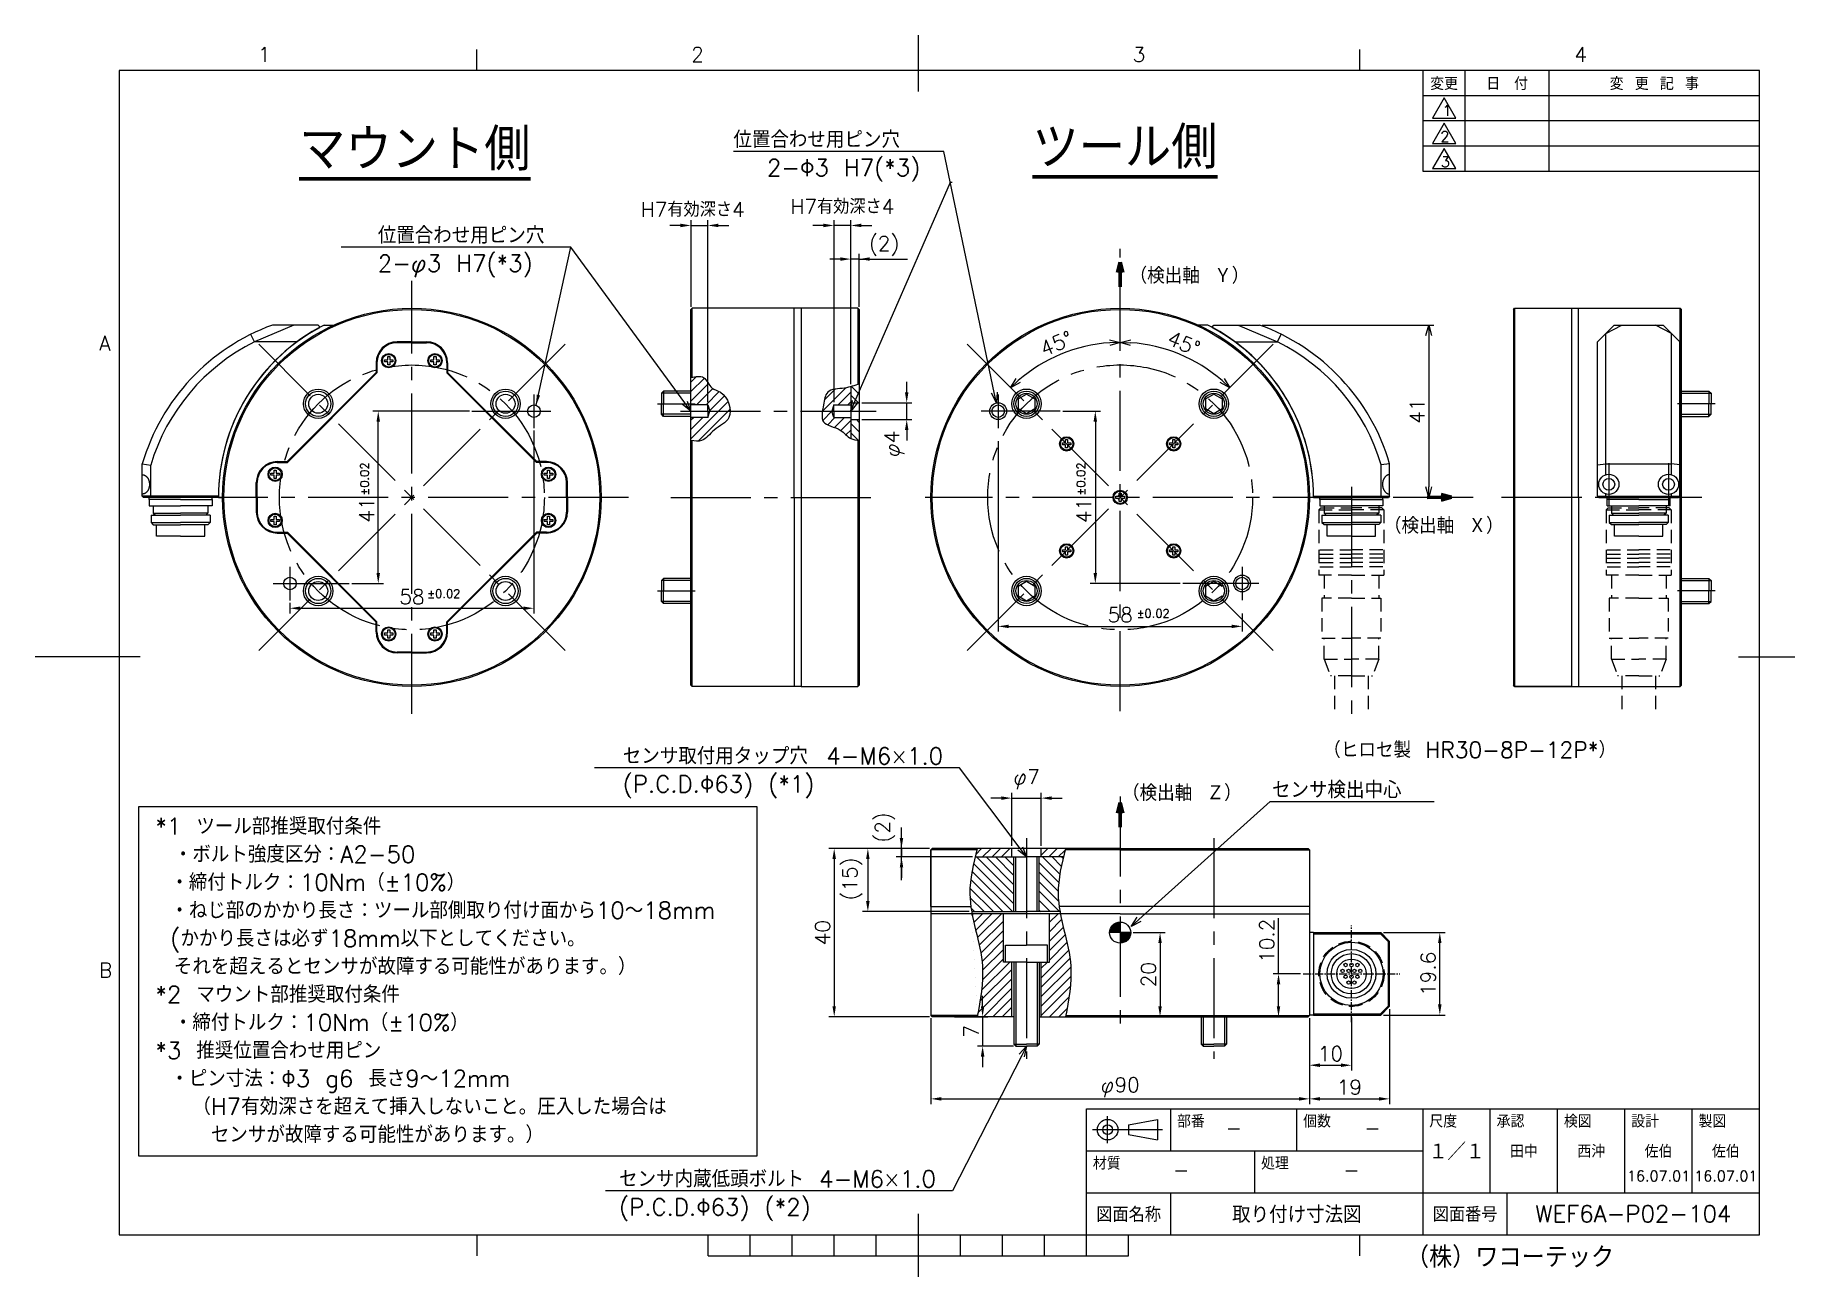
# Model space of a CAD drawing. Extents: x 0 to 418, y 0 to 295.
import ezdxf
from ezdxf import colors
from ezdxf.entities.mleader import LeaderData, LeaderLine
from ezdxf.enums import TextEntityAlignment as Align
from ezdxf.math import Vec2, Vec3

# ---------------------------------------------------------------- set-up
doc = ezdxf.new("R2010")
doc.units = 0
doc.header["$MEASUREMENT"] = 0
doc.linetypes.add('CENTER2', pattern=[28.575, 19.05, -3.175, 3.175, -3.175])
doc.linetypes.add('HIDDEN2', pattern=[4.7625, 3.175, -1.5875])
doc.layers.get('0').update_dxf_attribs({"linetype": 'CONTINUOUS'})
doc.layers.get('DEFPOINTS').update_dxf_attribs({"linetype": 'CONTINUOUS'})
for name, color, linetype in [('かくれ線', 11, 'HIDDEN2'), ('テキスト', 4, 'CONTINUOUS'), ('ハッチング', 11, 'CONTINUOUS'), ('中心線', 1, 'CENTER2'), ('切断線', 5, 'CONTINUOUS'), ('図面枠', 7, 'CONTINUOUS'), ('外形線', 3, 'CONTINUOUS'), ('外形補助線', 11, 'CONTINUOUS'), ('寸法', 4, 'CONTINUOUS')]:
    doc.layers.add(name, color=color, linetype=linetype)
doc.styles.get("Standard").update_dxf_attribs({"font": 'txt.shx', "bigfont": 'extfont2.shx'})
doc.dimstyles.new('KIKAI2013', dxfattribs={"dimtxt": 3.5, "dimasz": 2.5, "dimexe": 1.25, "dimexo": 0.625, "dimgap": 1, "dimtad": 1, "dimdec": 4, "dimdsep": 46, "dimtxsty": 'Standard', "dimcen": 2.5, "dimclrd": 256, "dimclre": 256, "dimclrt": 256, "dimadec": 0, "dimazin": 0, "dimtfac": 1, "dimtdec": 4, "dimtmove": 2, "dimatfit": 3, "dimfxl": 1, "dimtolj": 1, "dimarcsym": 0})
doc.dimstyles.get("Standard").update_dxf_attribs({"dimtxt": 3.5, "dimasz": 2.5, "dimexe": 1.25, "dimexo": 0.625, "dimgap": 1, "dimtad": 1, "dimdec": 4, "dimdsep": 46, "dimtxsty": 'Standard', "dimcen": 0, "dimadec": 0, "dimazin": 0, "dimtfac": 0.6, "dimtdec": 4, "dimtmove": 2, "dimatfit": 3, "dimfxl": 1, "dimtolj": 1, "dimarcsym": 0})
pattern_1 = [(45, (-14.0631, -2.0571), (-1.122532, 1.122532), [])]
pattern_2 = [(45, (145.9854, -4.1119), (-1.122532, 1.122532), [])]

msp = doc.modelspace()

# ---------------------------------------------------------------- texts
at = {"layer": 'テキスト'}
for s, p in [('（検出軸 Ｙ）', (260.22178, 236.29638)), ('（検出軸 Ｘ）', (320.69864, 176.80056)), ('（検出軸 Ｚ）', (258.41605, 113.23164))]:
    msp.add_text(s, height=3.8, dxfattribs=at).set_placement(p)
at = {"layer": 'テキスト', "lineweight": 60, "char_height": 10, "attachment_point": 1}
for s, insert in [('{\\Lマウント側}', (62.77648, 273.20702)), ('{\\Lツール側}', (237.12287, 273.67722))]:
    msp.add_mtext_dynamic_manual_height_columns(s, width=159.4245971, gutter_width=20, heights=[0], dxfattribs=dict(at, insert=insert))
at = {"layer": 'テキスト', "insert": (306.25889, 127.26909), "char_height": 3.8, "width": 78.1701554, "attachment_point": 1}
msp.add_mtext('（ヒロセ製 HR30-8P-12P*）', dxfattribs=at)
at = {"layer": 'テキスト', "insert": (28.57147, 109.19654), "char_height": 4, "attachment_point": 1}
msp.add_mtext_dynamic_manual_height_columns('*1 ツール部推奨取付条件\\P\u3000・ボルト強度区分：A2-50\\P ・締付トルク：10Nm（±10%）\\P ・ねじ部のかかり長さ：ツール部側取り付け面から10～18mm\\P (かかり長さは必ず18mm以下としてください。\\P\u3000それを超えるとセンサが故障する可能性があります。）\\P*2 マウント部推奨取付条件\\P\u3000・締付トルク：10Nm（±10%）\\P*3 推奨位置合わせ用ピン\\P ・ピン寸法：Φ3 g6 長さ9～12mm\\P\u3000\u3000（H7有効深さを超えて挿入しないこと。圧入した場合は\\P\u3000\u3000\u3000センサが故障する可能性があります。）', width=169.0650029, gutter_width=20, heights=[0], dxfattribs=at)
at = {"layer": 'テキスト'}
for tag, text, height, p in [('－', '①', 3.5, (285, 35)), ('－', '１ヶ', 3.5, (318, 35)), ('１／１', '１／１', 4, (338, 30)), ('田中', '林', 3, (354, 30)), ('西沖', '西沖', 3, (370, 30)), ('佐伯', '西沖', 3, (386, 30)), ('佐伯', '西沖', 3, (402, 30)), ('－', 'A5052P', 3.5, (272.5, 25)), ('－', '黒アルマイト', 3.5, (313, 25)), ('16.07.01', '00.00.00', 2.5, (386, 24)), ('16.07.01', '00.00.00', 2.5, (402, 24)), ('取り付け寸法図', '○○○○○○○○○○', 4, (300, 15)), ('WEF6A-P02-104', 'WEF3A-P1-001', 4, (380, 15))]:
    msp.add_attdef(tag, text=text, height=height, dxfattribs=at).set_placement(p, align=Align.MIDDLE)
msp.add_attdef('（株）ワコーテック', (325.93357, 2.18367), '（株）ワコーテック', height=5, dxfattribs=at)
at = {"layer": '図面枠'}
for s, height, p in [('1', 3.5, (52.98179, 289.05118)), ('2', 3.5, (155.98179, 289.05118)), ('3', 3.5, (260.98179, 289.05118)), ('4', 3.5, (365.98179, 289.05118)), ('1', 2.5, (334.60629, 276.21188)), ('2', 2.5, (334.12162, 270.03027)), ('3', 2.5, (334.24279, 264.03027)), ('A', 3.5, (15.1901, 220.35889)), ('B', 3.5, (15.1548, 71.18641))]:
    msp.add_text(s, height=height, dxfattribs=at).set_placement(p)
for s, height, p in [('変更', 3, (335, 284)), ('日\u3000付', 3, (350, 284)), ('変 更 記 事', 3, (385, 284)), ('図面名称', 3.5, (260, 15)), ('図面番号', 3.5, (340, 15))]:
    msp.add_text(s, height=height, dxfattribs=at).set_placement(p, align=Align.MIDDLE)
for s, p in [('部番', (271.5, 38.5)), ('個数', (301.5, 38.5)), ('尺度', (331.5, 38.5)), ('承認', (347.5, 38.5)), ('検図', (363.5, 38.5)), ('設計', (379.5, 38.5)), ('製図', (395.5, 38.5)), ('材質', (251.5, 28.5)), ('処理', (291.5, 28.5))]:
    msp.add_text(s, height=3, dxfattribs=at).set_placement(p, align=Align.TOP_LEFT)
at = {"layer": '寸法'}
for p in [(79.32085, 185.85563), (249.65346, 185.85564)]:
    msp.add_text('±0.02', height=2, rotation=90, dxfattribs=at).set_placement(p)
for p in [(93.21655, 161.52468), (261.88196, 156.83104)]:
    msp.add_text('±0.02', height=2, dxfattribs=at).set_placement(p)

# ---------------------------------------------------------------- blocks, each defined once
blk = doc.blocks.new('_OPEN30')
at = {"color": 0, "linetype": 'ByBlock'}
for p, q in [((-1, 0.27), (0, 0)), ((0, 0), (-1, -0.27)), ((0, 0), (-1, 0))]:
    blk.add_line(p, q, dxfattribs=at)
blk = doc.blocks.new('*D2')
at = {"layer": 'DEFPOINTS', "color": 0, "transparency": 16777216}
for p in [(213.29, 101.89), (189.99, 61.89), (213.29, 61.89)]:
    blk.add_point(p, dxfattribs=at)
at = {"layer": '寸法', "color": 0, "lineweight": -2, "transparency": 16777216}
for p, q in [((212.66, 101.89), (188.74, 101.89)), ((189.99, 99.39), (189.99, 64.39)), ((212.66, 61.89), (188.74, 61.89))]:
    blk.add_line(p, q, dxfattribs=at)
at = {"layer": '寸法', "color": 0, "transparency": 16777216}
for points in [[(189.57, 99.39), (190.4, 99.39), (189.99, 101.89)], [(189.57, 64.39), (190.4, 64.39), (189.99, 61.89)]]:
    blk.add_solid(points, dxfattribs=at)
at = {"layer": '寸法', "color": 0, "transparency": 16777216, "insert": (187.24, 81.89), "char_height": 3.5, "attachment_point": 5, "rotation": 90}
blk.add_mtext('\\A1;40', dxfattribs=at)
blk = doc.blocks.new('*D3')
at = {"layer": 'DEFPOINTS', "color": 0, "transparency": 16777216}
for p in [(260.49, 81.89), (257.99, 61.89), (267.47, 61.89)]:
    blk.add_point(p, dxfattribs=at)
at = {"layer": '寸法', "color": 0, "lineweight": -2, "transparency": 16777216}
for p, q in [((261.11, 81.89), (268.72, 81.89)), ((267.47, 79.39), (267.47, 64.39)), ((258.61, 61.89), (268.72, 61.89))]:
    blk.add_line(p, q, dxfattribs=at)
at = {"layer": '寸法', "color": 0, "transparency": 16777216}
for points in [[(267.06, 79.39), (267.89, 79.39), (267.47, 81.89)], [(267.06, 64.39), (267.89, 64.39), (267.47, 61.89)]]:
    blk.add_solid(points, dxfattribs=at)
at = {"layer": '寸法', "color": 0, "transparency": 16777216, "insert": (264.72, 71.89), "char_height": 3.5, "attachment_point": 5, "rotation": 90}
blk.add_mtext('\\A1;20', dxfattribs=at)
blk = doc.blocks.new('*D4')
at = {"layer": 'DEFPOINTS', "color": 0, "transparency": 16777216}
for p in [(217.99, 61.89), (225.28, 54.89), (233.21, 54.89)]:
    blk.add_point(p, dxfattribs=at)
at = {"layer": '寸法', "color": 0, "lineweight": -2, "transparency": 16777216}
for p, q in [((225.28, 64.39), (225.28, 66.89)), ((218.61, 61.89), (226.53, 61.89)), ((225.28, 61.89), (225.28, 54.89)), ((232.59, 54.89), (224.03, 54.89)), ((225.28, 52.39), (225.28, 49.89))]:
    blk.add_line(p, q, dxfattribs=at)
at = {"layer": '寸法', "color": 0, "transparency": 16777216}
for points in [[(224.86, 64.39), (225.69, 64.39), (225.28, 61.89)], [(224.86, 52.39), (225.69, 52.39), (225.28, 54.89)]]:
    blk.add_solid(points, dxfattribs=at)
at = {"layer": '寸法', "color": 0, "transparency": 16777216, "insert": (222.53, 58.39), "char_height": 3.5, "attachment_point": 5, "rotation": 90}
blk.add_mtext('\\A1;7', dxfattribs=at)
blk = doc.blocks.new('*D5')
at = {"layer": 'DEFPOINTS', "color": 0, "transparency": 16777216}
for p in [(213.29, 101.89), (205.99, 99.89), (223.49, 99.89)]:
    blk.add_point(p, dxfattribs=at)
at = {"layer": '寸法', "color": 0, "lineweight": -2, "transparency": 16777216}
for p, q in [((205.99, 104.39), (205.99, 106.89)), ((212.66, 101.89), (204.74, 101.89)), ((205.99, 101.89), (205.99, 99.89)), ((222.86, 99.89), (204.74, 99.89)), ((205.99, 97.39), (205.99, 94.89))]:
    blk.add_line(p, q, dxfattribs=at)
at = {"layer": '寸法', "color": 0, "transparency": 16777216}
for points in [[(205.57, 104.39), (206.4, 104.39), (205.99, 101.89)], [(205.57, 97.39), (206.4, 97.39), (205.99, 99.89)]]:
    blk.add_solid(points, dxfattribs=at)
at = {"layer": '寸法', "color": 0, "transparency": 16777216, "insert": (202.06, 106.93), "char_height": 3.5, "attachment_point": 5, "rotation": 90}
blk.add_mtext('\\A1;(2)', dxfattribs=at)
blk = doc.blocks.new('*D6')
at = {"layer": 'DEFPOINTS', "color": 0, "transparency": 16777216}
for p in [(213.29, 101.89), (197.99, 86.89), (222.67, 86.89)]:
    blk.add_point(p, dxfattribs=at)
at = {"layer": '寸法', "color": 0, "lineweight": -2, "transparency": 16777216}
for p, q in [((212.66, 101.89), (196.74, 101.89)), ((197.99, 99.39), (197.99, 89.39)), ((222.05, 86.89), (196.74, 86.89))]:
    blk.add_line(p, q, dxfattribs=at)
at = {"layer": '寸法', "color": 0, "transparency": 16777216}
for points in [[(197.57, 99.39), (198.4, 99.39), (197.99, 101.89)], [(197.57, 89.39), (198.4, 89.39), (197.99, 86.89)]]:
    blk.add_solid(points, dxfattribs=at)
at = {"layer": '寸法', "color": 0, "transparency": 16777216, "insert": (194.31, 94.68), "char_height": 3.5, "attachment_point": 5, "rotation": 90}
blk.add_mtext('\\A1;(15)', dxfattribs=at)
blk = doc.blocks.new('*D7')
at = {"layer": 'DEFPOINTS', "color": 0, "transparency": 16777216}
for p in [(212.99, 62.19), (302.99, 62.19), (302.99, 42.34)]:
    blk.add_point(p, dxfattribs=at)
at = {"layer": '寸法', "color": 0, "lineweight": -2, "transparency": 16777216}
for p, q in [((212.99, 61.56), (212.99, 41.09)), ((302.99, 61.56), (302.99, 41.09)), ((215.49, 42.34), (300.49, 42.34))]:
    blk.add_line(p, q, dxfattribs=at)
at = {"layer": '寸法', "color": 0, "transparency": 16777216}
for points in [[(215.49, 42.76), (215.49, 41.92), (212.99, 42.34)], [(300.49, 42.76), (300.49, 41.92), (302.99, 42.34)]]:
    blk.add_solid(points, dxfattribs=at)
at = {"layer": '寸法', "color": 0, "transparency": 16777216, "insert": (257.99, 45.09), "char_height": 3.5, "attachment_point": 5}
blk.add_mtext('\\A1;φ90', dxfattribs=at)
blk = doc.blocks.new('*D8')
at = {"layer": 'DEFPOINTS', "color": 0, "transparency": 16777216}
for p in [(239.21, 113.89), (232.21, 101.89), (239.21, 101.89)]:
    blk.add_point(p, dxfattribs=at)
at = {"layer": '寸法', "color": 0, "lineweight": -2, "transparency": 16777216}
for p, q in [((229.71, 113.89), (227.21, 113.89)), ((232.21, 102.51), (232.21, 115.14)), ((232.21, 113.89), (239.21, 113.89)), ((239.21, 102.51), (239.21, 115.14)), ((241.71, 113.89), (244.21, 113.89))]:
    blk.add_line(p, q, dxfattribs=at)
at = {"layer": '寸法', "color": 0, "transparency": 16777216}
for points in [[(229.71, 114.3), (229.71, 113.47), (232.21, 113.89)], [(241.71, 114.3), (241.71, 113.47), (239.21, 113.89)]]:
    blk.add_solid(points, dxfattribs=at)
at = {"layer": '寸法', "color": 0, "transparency": 16777216, "insert": (235.71, 118.39), "char_height": 3.5, "attachment_point": 5}
blk.add_mtext('\\A1;φ7', dxfattribs=at)
blk = doc.blocks.new('*D9')
at = {"layer": 'DEFPOINTS', "color": 0, "transparency": 16777216}
for p in [(228.99, 199.44), (286.99, 158.44), (286.99, 154.75)]:
    blk.add_point(p, dxfattribs=at)
at = {"layer": '寸法', "color": 0, "lineweight": -2, "transparency": 16777216}
for p, q in [((228.99, 198.82), (228.99, 153.5)), ((286.99, 157.82), (286.99, 153.5)), ((231.49, 154.75), (284.49, 154.75))]:
    blk.add_line(p, q, dxfattribs=at)
at = {"layer": '寸法', "color": 0, "transparency": 16777216}
for points in [[(231.49, 155.16), (231.49, 154.33), (228.99, 154.75)], [(284.49, 155.16), (284.49, 154.33), (286.99, 154.75)]]:
    blk.add_solid(points, dxfattribs=at)
at = {"layer": '寸法', "color": 0, "transparency": 16777216, "insert": (257.99, 157.5), "char_height": 3.5, "attachment_point": 5}
blk.add_mtext('\\A1;58', dxfattribs=at)
blk = doc.blocks.new('*D10')
at = {"layer": 'DEFPOINTS', "color": 0, "transparency": 16777216}
for p in [(243.69, 205.95), (252.08, 164.95), (272.92, 164.95)]:
    blk.add_point(p, dxfattribs=at)
at = {"layer": '寸法', "color": 0, "lineweight": -2, "transparency": 16777216}
for p, q in [((244.32, 205.95), (253.33, 205.95)), ((252.08, 203.45), (252.08, 167.45)), ((272.29, 164.95), (250.83, 164.95))]:
    blk.add_line(p, q, dxfattribs=at)
at = {"layer": '寸法', "color": 0, "transparency": 16777216}
for points in [[(251.66, 203.45), (252.49, 203.45), (252.08, 205.95)], [(251.66, 167.45), (252.49, 167.45), (252.08, 164.95)]]:
    blk.add_solid(points, dxfattribs=at)
at = {"layer": '寸法', "color": 0, "transparency": 16777216, "insert": (249.33, 182.29), "char_height": 3.5, "attachment_point": 5, "rotation": 90}
blk.add_mtext('\\A1;41', dxfattribs=at)
blk = doc.blocks.new('*D11')
at = {"layer": 'DEFPOINTS', "color": 0, "transparency": 16777216}
for p in [(195.94, 207.94), (207.23, 207.94), (195.94, 203.94)]:
    blk.add_point(p, dxfattribs=at)
at = {"layer": '寸法', "color": 0, "lineweight": -2, "transparency": 16777216}
for p, q in [((207.23, 210.44), (207.23, 212.94)), ((196.56, 207.94), (208.48, 207.94)), ((207.23, 203.94), (207.23, 207.94)), ((196.56, 203.94), (208.48, 203.94)), ((207.23, 201.44), (207.23, 198.94))]:
    blk.add_line(p, q, dxfattribs=at)
at = {"layer": '寸法', "color": 0, "transparency": 16777216}
for points in [[(206.81, 210.44), (207.64, 210.44), (207.23, 207.94)], [(206.81, 201.44), (207.64, 201.44), (207.23, 203.94)]]:
    blk.add_solid(points, dxfattribs=at)
at = {"layer": '寸法', "color": 0, "transparency": 16777216, "insert": (204.27, 198.15), "char_height": 3.5, "attachment_point": 5, "rotation": 90}
blk.add_mtext('\\A1;φ4', dxfattribs=at)
blk = doc.blocks.new('*D12')
at = {"layer": 'DEFPOINTS', "color": 0, "transparency": 16777216}
for p in [(159.94, 250.13), (155.94, 230.13), (159.94, 207.44)]:
    blk.add_point(p, dxfattribs=at)
at = {"layer": '寸法', "color": 0, "lineweight": -2, "transparency": 16777216}
for p, q in [((155.94, 230.76), (155.94, 251.38)), ((159.94, 208.07), (159.94, 251.38)), ((153.44, 250.13), (150.94, 250.13)), ((155.94, 250.13), (159.94, 250.13)), ((162.44, 250.13), (164.94, 250.13))]:
    blk.add_line(p, q, dxfattribs=at)
at = {"layer": '寸法', "color": 0, "transparency": 16777216}
for points in [[(153.44, 250.55), (153.44, 249.72), (155.94, 250.13)], [(162.44, 250.55), (162.44, 249.72), (159.94, 250.13)]]:
    blk.add_solid(points, dxfattribs=at)
at = {"layer": '寸法', "color": 0, "transparency": 16777216, "insert": (156.35, 253.92), "char_height": 3.5, "attachment_point": 5}
blk.add_mtext('\\A1;H7有効深さ4', dxfattribs=at)
blk = doc.blocks.new('*D13')
at = {"layer": 'DEFPOINTS', "color": 0, "transparency": 16777216}
for p in [(193.94, 242.13), (195.94, 230.13), (193.94, 211.77)]:
    blk.add_point(p, dxfattribs=at)
at = {"layer": '寸法', "color": 0, "lineweight": -2, "transparency": 16777216}
for p, q in [((193.94, 212.4), (193.94, 243.38)), ((195.94, 230.76), (195.94, 243.38)), ((191.44, 242.13), (188.94, 242.13)), ((195.94, 242.13), (193.94, 242.13)), ((198.44, 242.13), (200.94, 242.13))]:
    blk.add_line(p, q, dxfattribs=at)
at = {"layer": '寸法', "color": 0, "transparency": 16777216}
for points in [[(191.44, 242.55), (191.44, 241.72), (193.94, 242.13)], [(198.44, 242.55), (198.44, 241.72), (195.94, 242.13)]]:
    blk.add_solid(points, dxfattribs=at)
at = {"layer": '寸法', "color": 0, "transparency": 16777216, "insert": (201.85, 245.27), "char_height": 3.5, "attachment_point": 5}
blk.add_mtext('\\A1;(2)', dxfattribs=at)
blk = doc.blocks.new('*D14')
at = {"layer": 'DEFPOINTS', "color": 0, "transparency": 16777216}
for p in [(189.94, 250.13), (193.94, 211.77), (189.94, 207.44)]:
    blk.add_point(p, dxfattribs=at)
at = {"layer": '寸法', "color": 0, "lineweight": -2, "transparency": 16777216}
for p, q in [((189.94, 208.07), (189.94, 251.38)), ((193.94, 212.4), (193.94, 251.38)), ((187.44, 250.13), (184.94, 250.13)), ((193.94, 250.13), (189.94, 250.13)), ((196.44, 250.13), (198.94, 250.13))]:
    blk.add_line(p, q, dxfattribs=at)
at = {"layer": '寸法', "color": 0, "transparency": 16777216}
for points in [[(187.44, 250.55), (187.44, 249.72), (189.94, 250.13)], [(196.44, 250.55), (196.44, 249.72), (193.94, 250.13)]]:
    blk.add_solid(points, dxfattribs=at)
at = {"layer": '寸法', "color": 0, "transparency": 16777216, "insert": (191.94, 254.63), "char_height": 3.5, "attachment_point": 5}
blk.add_mtext('\\A1;H7有効深さ4', dxfattribs=at)
blk = doc.blocks.new('*D15')
at = {"layer": 'DEFPOINTS', "color": 0, "transparency": 16777216}
for p in [(118.58, 201.94), (60.58, 160.94), (118.58, 159.06)]:
    blk.add_point(p, dxfattribs=at)
at = {"layer": '寸法', "color": 0, "lineweight": -2, "transparency": 16777216}
for p, q in [((118.58, 201.32), (118.58, 157.81)), ((60.58, 160.32), (60.58, 157.81)), ((63.08, 159.06), (116.08, 159.06))]:
    blk.add_line(p, q, dxfattribs=at)
at = {"layer": '寸法', "color": 0, "transparency": 16777216}
for points in [[(63.08, 159.48), (63.08, 158.64), (60.58, 159.06)], [(116.08, 159.48), (116.08, 158.64), (118.58, 159.06)]]:
    blk.add_solid(points, dxfattribs=at)
at = {"layer": '寸法', "color": 0, "transparency": 16777216, "insert": (89.58, 161.81), "char_height": 3.5, "attachment_point": 5}
blk.add_mtext('\\A1;58', dxfattribs=at)
blk = doc.blocks.new('*D16')
at = {"layer": 'DEFPOINTS', "color": 0, "transparency": 16777216}
for p in [(81.57, 205.94), (103.86, 205.94), (74.64, 164.94)]:
    blk.add_point(p, dxfattribs=at)
at = {"layer": '寸法', "color": 0, "lineweight": -2, "transparency": 16777216}
for p, q in [((103.24, 205.94), (80.32, 205.94)), ((81.57, 167.44), (81.57, 203.44)), ((75.27, 164.94), (82.82, 164.94))]:
    blk.add_line(p, q, dxfattribs=at)
at = {"layer": '寸法', "color": 0, "transparency": 16777216}
for points in [[(81.16, 203.44), (81.99, 203.44), (81.57, 205.94)], [(81.16, 167.44), (81.99, 167.44), (81.57, 164.94)]]:
    blk.add_solid(points, dxfattribs=at)
at = {"layer": '寸法', "color": 0, "transparency": 16777216, "insert": (78.82, 182.43), "char_height": 3.5, "attachment_point": 5, "rotation": 90}
blk.add_mtext('\\A1;41', dxfattribs=at)
blk = doc.blocks.new('*D17')
at = {"layer": 'DEFPOINTS', "color": 0, "transparency": 16777216}
for p in [(257.99, 244.6), (221.57, 221.86), (248.44, 221.06), (294.4, 149.03), (257.99, 134.58)]:
    blk.add_point(p, dxfattribs=at)
at = {"layer": '寸法', "lineweight": -2, "transparency": 16777216}
blk.add_arc((257.99, 185.44), 36.87, 93.8854, 131.1146, dxfattribs=at)
at = {"layer": '寸法', "lineweight": -2, "transparency": 16777216, "xscale": 2.5, "yscale": 2.5, "zscale": 2.5}
for p, rotation in [((257.99, 222.32), 1.942682525733833), ((231.91, 211.52), 223.0573098863796)]:
    blk.add_blockref('_OPEN30', p, dxfattribs=dict(at, rotation=rotation))
at = {"layer": '寸法', "transparency": 16777216, "insert": (242.82, 222.05), "char_height": 3.5, "attachment_point": 5, "rotation": 22.5}
blk.add_mtext('\\A1;45°', dxfattribs=at)
blk = doc.blocks.new('*D18')
at = {"layer": 'DEFPOINTS', "color": 0, "transparency": 16777216}
for p in [(257.99, 244.6), (294.4, 221.87), (276.42, 217.38), (221.57, 149.02), (257.99, 134.58)]:
    blk.add_point(p, dxfattribs=at)
at = {"layer": '寸法', "lineweight": -2, "transparency": 16777216}
blk.add_arc((257.99, 185.44), 36.87, 48.8907, 86.1146, dxfattribs=at)
at = {"layer": '寸法', "lineweight": -2, "transparency": 16777216, "xscale": 2.5, "yscale": 2.5, "zscale": 2.5}
for p, rotation in [((257.99, 222.32), 178.0573175654089), ((284.06, 211.52), 316.9480387201466)]:
    blk.add_blockref('_OPEN30', p, dxfattribs=dict(at, rotation=rotation))
at = {"layer": '寸法', "transparency": 16777216, "insert": (273.15, 222.05), "char_height": 3.5, "attachment_point": 5, "rotation": 337.5027}
blk.add_mtext('\\A1;45°', dxfattribs=at)
blk = doc.blocks.new('*D19')
at = {"layer": 'DEFPOINTS', "color": 0, "transparency": 16777216}
for p in [(295.64, 72.09), (301.49, 72.09), (302.69, 61.89)]:
    blk.add_point(p, dxfattribs=at)
at = {"layer": '寸法', "lineweight": -2, "transparency": 16777216}
for p, q in [((295.64, 72.09), (295.64, 85.34)), ((300.86, 72.09), (294.39, 72.09)), ((295.64, 64.39), (295.64, 69.59)), ((302.06, 61.89), (294.39, 61.89))]:
    blk.add_line(p, q, dxfattribs=at)
at = {"layer": '寸法', "transparency": 16777216}
for points in [[(295.22, 69.59), (296.05, 69.59), (295.64, 72.09)], [(295.22, 64.39), (296.05, 64.39), (295.64, 61.89)]]:
    blk.add_solid(points, dxfattribs=at)
at = {"layer": '寸法', "transparency": 16777216, "insert": (292.89, 79.96), "char_height": 3.5, "attachment_point": 5, "rotation": 90}
blk.add_mtext('\\A1;10.2', dxfattribs=at)
blk = doc.blocks.new('*D20')
at = {"layer": 'DEFPOINTS', "color": 0, "transparency": 16777216}
for p in [(321.99, 64.29), (302.99, 62.19), (321.99, 42.34)]:
    blk.add_point(p, dxfattribs=at)
at = {"layer": '寸法', "lineweight": -2, "transparency": 16777216}
for p, q in [((321.99, 63.66), (321.99, 41.09)), ((302.99, 61.56), (302.99, 41.09)), ((305.49, 42.34), (319.49, 42.34))]:
    blk.add_line(p, q, dxfattribs=at)
at = {"layer": '寸法', "transparency": 16777216}
for points in [[(305.49, 42.76), (305.49, 41.92), (302.99, 42.34)], [(319.49, 42.76), (319.49, 41.92), (321.99, 42.34)]]:
    blk.add_solid(points, dxfattribs=at)
at = {"layer": '寸法', "transparency": 16777216, "insert": (312.49, 45.09), "char_height": 3.5, "attachment_point": 5}
blk.add_mtext('\\A1;19', dxfattribs=at)
blk = doc.blocks.new('*D21')
at = {"layer": 'DEFPOINTS', "color": 0, "transparency": 16777216}
for p in [(319.99, 81.89), (333.99, 81.89), (319.99, 62.29)]:
    blk.add_point(p, dxfattribs=at)
at = {"layer": '寸法', "lineweight": -2, "transparency": 16777216}
for p, q in [((320.61, 81.89), (335.24, 81.89)), ((333.99, 64.79), (333.99, 79.39)), ((320.61, 62.29), (335.24, 62.29))]:
    blk.add_line(p, q, dxfattribs=at)
at = {"layer": '寸法', "transparency": 16777216}
for points in [[(333.57, 79.39), (334.4, 79.39), (333.99, 81.89)], [(333.57, 64.79), (334.4, 64.79), (333.99, 62.29)]]:
    blk.add_solid(points, dxfattribs=at)
at = {"layer": '寸法', "transparency": 16777216, "insert": (331.24, 72.09), "char_height": 3.5, "attachment_point": 5, "rotation": 90}
blk.add_mtext('\\A1;19.6', dxfattribs=at)
blk = doc.blocks.new('*D22')
at = {"layer": 'DEFPOINTS', "color": 0, "transparency": 16777216}
for p in [(302.99, 62.19), (312.99, 62.29), (312.99, 50.34)]:
    blk.add_point(p, dxfattribs=at)
at = {"layer": '寸法', "lineweight": -2, "transparency": 16777216}
for p, q in [((302.99, 61.56), (302.99, 49.09)), ((312.99, 61.66), (312.99, 49.09)), ((305.49, 50.34), (310.49, 50.34))]:
    blk.add_line(p, q, dxfattribs=at)
at = {"layer": '寸法', "transparency": 16777216}
for points in [[(305.49, 50.76), (305.49, 49.92), (302.99, 50.34)], [(310.49, 50.76), (310.49, 49.92), (312.99, 50.34)]]:
    blk.add_solid(points, dxfattribs=at)
at = {"layer": '寸法', "transparency": 16777216, "insert": (307.99, 53.09), "char_height": 3.5, "attachment_point": 5}
blk.add_mtext('\\A1;10', dxfattribs=at)
blk = doc.blocks.new('*D23')
at = {"layer": 'DEFPOINTS', "color": 0, "transparency": 16777216}
for p in [(291.12, 226.44), (331.34, 185.44), (341.93, 185.44)]:
    blk.add_point(p, dxfattribs=at)
at = {"layer": '寸法', "lineweight": -2, "transparency": 16777216}
for p, q in [((291.75, 226.44), (332.59, 226.44)), ((331.34, 223.94), (331.34, 187.94)), ((341.31, 185.44), (330.09, 185.44))]:
    blk.add_line(p, q, dxfattribs=at)
at = {"layer": '寸法', "lineweight": -2, "transparency": 16777216, "xscale": 2.5, "yscale": 2.5, "zscale": 2.5}
for p, rotation in [((331.34, 226.44), 90), ((331.34, 185.44), 270)]:
    blk.add_blockref('_OPEN30', p, dxfattribs=dict(at, rotation=rotation))
at = {"layer": '寸法', "transparency": 16777216, "insert": (328.59, 205.94), "char_height": 3.5, "attachment_point": 5, "rotation": 90}
blk.add_mtext('\\A1;41', dxfattribs=at)

# ---------------------------------------------------------------- dimensions: what is measured, and where the dimension line sits
at = {"layer": '寸法'}
for base, p1, p2, text, picture, middle in [((159.93686, 250.1333), (155.93688, 230.13331), (159.93686, 207.4429), 'H7有効深さ<>', '*D12', (156.34541, 253.92234)), ((193.93687, 242.1333), (195.93689, 230.1333), (193.93687, 211.77017), '(<>)', '*D13', (201.85307, 245.2683))]:
    dim = msp.add_linear_dim(base=base, p1=p1, p2=p2, text=text, dimstyle='Standard', dxfattribs=at)
    dim.commit()
    dim.dimension.update_dxf_attribs({"geometry": picture, "text_midpoint": middle, "dimtype": 160})
for base, p1, p2, text, picture, middle in [((189.93687, 250.1333), (193.93687, 211.77017), (189.93687, 207.44231), 'H7有効深さ<>', '*D14', (191.93687, 254.6333)), ((239.21156, 113.88804), (232.21156, 101.88804), (239.21156, 101.88804), 'φ<>', '*D8', (235.71156, 118.38804)), ((302.98544, 42.34053), (212.98545, 62.18805), (302.98544, 62.18801), 'φ<>', '*D7', (257.98545, 45.09053))]:
    dim = msp.add_linear_dim(base=base, p1=p1, p2=p2, text=text, dimstyle='Standard', dxfattribs=at)
    dim.commit()
    dim.dimension.update_dxf_attribs({"geometry": picture, "text_midpoint": middle})
for base, line1, line2, picture, middle in [((248.4419, 221.05994), ((257.98546, 134.58457), (257.98546, 244.59966)), ((221.56945, 221.85891), (294.40146, 149.02688)), '*D17', (242.82221, 222.05021)), ((276.4202, 217.37741), ((221.5701, 149.02073), (294.40082, 221.86507)), ((257.98546, 134.58457), (257.98546, 244.59966)), '*D18', (273.14699, 222.05092))]:
    dim = msp.add_angular_dim_2l(base=base, line1=line1, line2=line2, dimstyle='KIKAI2013', override={"dimblk": 'OPEN30', "dimtmove": 0, "dimldrblk": 'OPEN30', "dimtzin": 0}, dxfattribs=at)
    dim.commit()
    dim.dimension.update_dxf_attribs({"geometry": picture, "text_midpoint": middle})
dim = msp.add_linear_dim(base=(331.33943, 185.4429), p1=(291.12283, 226.4429), p2=(341.93279, 185.4429), angle=90, dimstyle='KIKAI2013', override={"dimblk": 'OPEN30', "dimtmove": 0, "dimldrblk": 'OPEN30', "dimtzin": 0}, dxfattribs=at)
dim.commit()
dim.dimension.update_dxf_attribs({"geometry": '*D23', "text_midpoint": (331.33943, 205.9438), "dimtype": 160})
for base, p1, p2, text, picture, middle in [((207.2278, 207.9429), (195.93688, 203.9429), (195.93688, 207.9429), 'φ<>', '*D11', (204.27108, 198.14811)), ((197.98544, 86.88806), (213.28546, 101.88806), (222.67388, 86.88806), '(<>)', '*D6', (194.30925, 94.68444))]:
    dim = msp.add_linear_dim(base=base, p1=p1, p2=p2, angle=90, text=text, dimstyle='Standard', dxfattribs=at)
    dim.commit()
    dim.dimension.update_dxf_attribs({"geometry": picture, "text_midpoint": middle, "dimtype": 160})
for base, p1, p2, picture, middle in [((81.573, 205.9429), (74.64197, 164.9429), (103.86283, 205.9429), '*D16', (78.823, 182.43144)), ((252.07534, 164.95256), (243.69425, 205.95256), (272.91511, 164.95256), '*D10', (249.32534, 182.29484))]:
    dim = msp.add_linear_dim(base=base, p1=p1, p2=p2, angle=90, dimstyle='Standard', dxfattribs=at)
    dim.commit()
    dim.dimension.update_dxf_attribs({"geometry": picture, "text_midpoint": middle, "dimtype": 160})
for base, p1, p2, picture, middle in [((118.58129, 159.05975), (60.58129, 160.9429), (118.58129, 201.9429), '*D15', (89.58129, 161.80975)), ((286.98546, 154.74521), (228.98546, 199.4419), (286.98546, 158.44389), '*D9', (257.98546, 157.49521))]:
    dim = msp.add_linear_dim(base=base, p1=p1, p2=p2, dimstyle='Standard', dxfattribs=at)
    dim.commit()
    dim.dimension.update_dxf_attribs({"geometry": picture, "text_midpoint": middle})
dim = msp.add_linear_dim(base=(205.98544, 99.88806), p1=(213.28546, 101.88806), p2=(223.48969, 99.88806), angle=90, text='(<>)', dimstyle='Standard', override={"dimtmove": 1}, dxfattribs=at)
dim.commit()
dim.dimension.update_dxf_attribs({"geometry": '*D5', "text_midpoint": (204.81242, 106.93323), "dimtype": 160})
for base, p1, p2, picture, middle in [((189.98544, 61.88805), (213.28546, 101.88806), (213.28545, 61.88805), '*D2', (187.23544, 81.88805)), ((267.47266, 61.88805), (260.48545, 81.88805), (257.98544, 61.88805), '*D3', (264.72266, 71.88805)), ((225.2756, 54.88805), (217.98544, 61.88805), (233.21158, 54.88805), '*D4', (222.5256, 58.38805))]:
    dim = msp.add_linear_dim(base=base, p1=p1, p2=p2, angle=270, dimstyle='Standard', dxfattribs=at)
    dim.commit()
    dim.dimension.update_dxf_attribs({"geometry": picture, "text_midpoint": middle})
for base, p1, p2, picture, middle in [((295.63555, 72.08803), (302.68544, 61.88801), (301.48545, 72.08803), '*D19', (292.88555, 79.96303)), ((333.98545, 81.88751), (319.98545, 62.28751), (319.98545, 81.88751), '*D21', (331.23545, 72.08751))]:
    dim = msp.add_linear_dim(base=base, p1=p1, p2=p2, angle=90, dimstyle='KIKAI2013', override={"dimsah": 1, "dimtmove": 0, "dimldrblk": 'OPEN30', "dimtzin": 0}, dxfattribs=at)
    dim.commit()
    dim.dimension.update_dxf_attribs({"geometry": picture, "text_midpoint": middle})
for base, p2, picture, middle in [((321.98545, 42.34053), (321.98545, 64.28751), '*D20', (312.48545, 45.09053)), ((312.98545, 50.34053), (312.98545, 62.28751), '*D22', (307.98545, 53.09053))]:
    dim = msp.add_linear_dim(base=base, p1=(302.98544, 62.18801), p2=p2, dimstyle='KIKAI2013', override={"dimsah": 1, "dimtmove": 0, "dimldrblk": 'OPEN30', "dimtzin": 0}, dxfattribs=at)
    dim.commit()
    dim.dimension.update_dxf_attribs({"geometry": picture, "text_midpoint": middle})

# ---------------------------------------------------------------- hatches: boundary and pattern name
at = {"layer": 'ハッチング', "lineweight": 25}
h = msp.add_hatch(dxfattribs=at)
h.set_pattern_fill('ANSI31', color=256, scale=0.5, style=0)
h.set_pattern_definition(pattern_1)
edge = h.paths.add_edge_path()
edge.add_line((159.93687, 207.44231), (160.44009, 205.93323))
edge.add_line((160.44009, 205.93323), (165.25309, 205.93323))
edge.add_spline(control_points=[(165.25309, 205.93323), (165.26959, 207.62493), (163.92903, 210.52749), (160.39651, 211.18323), (159.38077, 214.67496), (157.05969, 214.18157), (155.93687, 213.9429)], knot_values=[0.000001282, 0.000001282, 0.000001282, 0.000001282, 4.790195747, 7.026263725, 10.227825843, 13.227824562, 13.227824562, 13.227824562, 13.227824562], degree=3, periodic=0)
edge.add_line((155.93687, 213.9429), (155.93687, 207.44231))
edge.add_line((155.93687, 207.44231), (159.93687, 207.44231))
edge = h.paths.add_edge_path()
edge.add_spline(control_points=[(155.93687, 198.9429), (156.81896, 198.82539), (159.07893, 198.52433), (161.31413, 201.98597), (164.84439, 203.33949), (165.24781, 205.39136), (165.25309, 205.93323)], knot_values=[13.227824562, 13.227824562, 13.227824562, 13.227824562, 15.727824562, 19.6329494, 24.242721628, 25.777082483, 25.777082483, 25.777082483, 25.777082483], degree=3, periodic=0)
edge.add_line((165.25309, 205.93323), (160.44009, 205.93323))
edge.add_line((160.44009, 205.93323), (159.93687, 204.42416))
edge.add_line((159.93687, 204.42416), (155.93687, 204.42416))
edge.add_line((155.93687, 204.42416), (155.93687, 198.9429))
h = msp.add_hatch(dxfattribs=at)
h.set_pattern_fill('ANSI31', color=256, scale=0.5, style=0)
h.set_pattern_definition(pattern_1)
edge = h.paths.add_edge_path()
edge.add_spline(control_points=[(193.93687, 211.77017), (193.45921, 211.63549), (191.58804, 211.20574), (187.97854, 211.31668), (187.58531, 208.15393), (187.24911, 206.42516), (187.17878, 205.93323)], knot_values=[2.153639771, 2.153639771, 2.153639771, 2.153639771, 3.640054945, 7.76316057, 10.92543823, 12.257375303, 12.257375303, 12.257375303, 12.257375303], degree=3, periodic=0)
edge.add_line((187.17878, 205.93323), (189.43365, 205.93323))
edge.add_line((189.43365, 205.93323), (189.93687, 207.44231))
edge.add_line((189.93687, 207.44231), (193.93687, 207.44231))
edge.add_line((193.93687, 207.44231), (193.93687, 211.77017))
edge = h.paths.add_edge_path()
edge.add_line((193.93687, 204.42416), (189.93687, 204.42416))
edge.add_line((189.93687, 204.42416), (189.43365, 205.93323))
edge.add_line((189.43365, 205.93323), (187.17878, 205.93323))
edge.add_spline(control_points=[(187.17878, 205.93323), (187.03789, 204.94783), (186.97546, 202.52997), (191.50771, 202.16094), (193.02267, 199.90649), (193.93687, 199.4429)], knot_values=[12.257375303, 12.257375303, 12.257375303, 12.257375303, 14.92543823, 19.397574185, 22.599136304, 22.599136304, 22.599136304, 22.599136304], degree=3, periodic=0)
edge.add_line((193.93687, 199.4429), (193.93687, 204.42416))
h = msp.add_hatch(dxfattribs=at)
h.set_pattern_fill('ANSI31', color=256, scale=0.5, angle=90, style=0)
h.set_pattern_definition([(135, (-14.0631, -2.0571), (-1.122532, -1.122532), [])])
edge = h.paths.add_edge_path()
edge.add_line((193.93687, 207.9429), (195.93688, 207.9429))
edge.add_line((195.93688, 207.9429), (195.93688, 212.4429))
edge.add_spline(control_points=[(195.93687, 212.4429), (195.28291, 212.2041), (194.62895, 211.9653), (193.93687, 211.77017)], knot_values=[0, 0, 0, 0, 2.153639771, 2.153639771, 2.153639771, 2.153639771], degree=3, periodic=0)
edge.add_line((193.93687, 211.77017), (193.93687, 207.9429))
edge = h.paths.add_edge_path()
edge.add_spline(control_points=[(193.93687, 199.4429), (194.52555, 199.14438), (195.23121, 199.04364), (195.93687, 198.9429)], knot_values=[0, 0, 0, 0, 2.061552813, 2.061552813, 2.061552813, 2.061552813], degree=3, periodic=0)
edge.add_line((195.93687, 198.9429), (195.93688, 203.9429))
edge.add_line((195.93688, 203.9429), (193.93687, 203.9429))
edge.add_line((193.93687, 203.9429), (193.93687, 199.4429))
h = msp.add_hatch(dxfattribs=at)
h.set_pattern_fill('ANSI31', color=256, scale=0.5, angle=180, style=0)
h.set_pattern_definition(pattern_2)
edge = h.paths.add_edge_path()
edge.add_line((232.21156, 101.88804), (232.21156, 99.88806))
edge.add_line((232.21156, 99.88806), (223.48969, 99.88806))
edge.add_spline(control_points=[(223.48969, 99.88806), (223.65088, 100.55468), (223.81816, 101.22136), (223.98545, 101.88804)], knot_values=[0.000022389, 0.000022389, 0.000022389, 0.000022389, 2.024413842, 2.024413842, 2.024413842, 2.024413842], degree=3, periodic=0)
edge.add_line((223.98545, 101.88804), (232.21156, 101.88804))
edge = h.paths.add_edge_path()
edge.add_line((239.21156, 99.88806), (239.21156, 101.88805))
edge.add_line((239.21156, 101.88805), (244.98545, 101.88805))
edge.add_spline(control_points=[(244.98545, 101.88805), (244.81817, 101.22136), (244.65088, 100.55467), (244.48969, 99.88805)], knot_values=[0.000003483, 0.000003483, 0.000003483, 0.000003483, 2.024413842, 2.024413842, 2.024413842, 2.024413842], degree=3, periodic=0)
edge.add_line((244.48969, 99.88805), (239.21156, 99.88806))
h = msp.add_hatch(dxfattribs=at)
h.set_pattern_fill('ANSI31', color=256, scale=0.5, angle=270, style=0)
h.set_pattern_definition([(135, (145.9854, -4.1119), (-1.122532, -1.122532), [])])
edge = h.paths.add_edge_path()
edge.add_spline(control_points=[(223.48969, 99.88806), (222.78368, 96.96821), (221.90789, 92.62835), (222.42447, 88.30391), (222.67388, 86.88806)], knot_values=[2.024413842, 2.024413842, 2.024413842, 2.024413842, 10.891510455, 15.209664596, 15.209664596, 15.209664596, 15.209664596], degree=3, periodic=0)
edge.add_line((222.67388, 86.88806), (232.71156, 86.88806))
edge.add_line((232.71156, 86.88806), (232.71156, 99.88806))
edge.add_line((232.71156, 99.88806), (223.48969, 99.88806))
edge = h.paths.add_edge_path()
edge.add_spline(control_points=[(243.67388, 86.88805), (243.42447, 88.30391), (242.90789, 92.62834), (243.78368, 96.9682), (244.48969, 99.88805)], knot_values=[2.024413842, 2.024413842, 2.024413842, 2.024413842, 6.342567983, 15.209664596, 15.209664596, 15.209664596, 15.209664596], degree=3, periodic=0)
edge.add_line((244.48969, 99.88805), (238.71156, 99.88806))
edge.add_line((238.71156, 99.88806), (238.71156, 86.88806))
edge.add_line((238.71156, 86.88806), (243.67388, 86.88805))
h = msp.add_hatch(dxfattribs=at)
h.set_pattern_fill('ANSI31', color=256, scale=0.5, angle=180, style=0)
h.set_pattern_definition(pattern_2)
edge = h.paths.add_edge_path()
edge.add_spline(control_points=[(223.98544, 61.88806), (224.74269, 65.89705), (226.29595, 74.12022), (223.55036, 82.22989), (222.76519, 86.38803)], knot_values=[15.71802136, 15.71802136, 15.71802136, 15.71802136, 27.782949872, 40.465365262, 40.465365262, 40.465365262, 40.465365262], degree=3, periodic=0)
edge.add_line((223.98543, 61.88803), (232.21155, 61.88804))
edge.add_line((232.21155, 61.88804), (232.21155, 74.88806))
edge.add_line((232.21155, 74.88806), (230.23544, 74.88806))
edge.add_line((230.23544, 74.88806), (230.23545, 86.38803))
edge.add_line((230.23545, 86.38803), (222.76519, 86.38803))
edge = h.paths.add_edge_path()
edge.add_spline(control_points=[(244.98544, 61.88805), (245.74269, 65.89704), (247.29595, 74.12021), (244.55036, 82.2299), (243.76518, 86.38804)], knot_values=[15.71800237, 15.71800237, 15.71800237, 15.71800237, 27.782930882, 40.465365262, 40.465365262, 40.465365262, 40.465365262], degree=3, periodic=0)
edge.add_line((243.76518, 86.38804), (241.18766, 86.38804))
edge.add_line((241.18766, 86.38804), (241.18766, 74.88806))
edge.add_line((241.18766, 74.88806), (239.21155, 74.88806))
edge.add_line((239.21155, 74.88806), (239.21155, 61.88804))
edge.add_line((239.21155, 61.88804), (244.98544, 61.88804))
at = {"layer": 'ハッチング'}
h = msp.add_hatch(color=256, dxfattribs=at)
h.paths.add_polyline_path([(257.98545, 84.38805), (257.98545, 81.88805), (255.48545, 81.88805, -0.414213562)])
h.paths.add_polyline_path([(257.98546, 81.88805), (260.48545, 81.88805, -0.414211478), (257.98546, 79.38805)])

# ---------------------------------------------------------------- linework, layer by layer
at = {"layer": 'かくれ線', "lineweight": 5}
for p, q in [((305.21411, 182.45221), (305.71411, 182.95221)), ((305.21411, 182.45221), (312.96411, 182.45221)), ((305.21411, 182.45221), (305.21411, 166.95221)), ((305.71411, 182.95221), (312.96411, 182.95221)), ((320.21411, 182.95221), (312.96411, 182.95221)), ((320.71411, 182.45221), (312.96411, 182.45221)), ((320.71411, 182.45221), (320.21411, 182.95221)), ((320.71411, 182.45221), (320.71411, 166.95221)), ((373.52818, 182.45221), (374.02818, 182.95221)), ((373.52818, 182.45221), (381.27818, 182.45221)), ((373.52818, 182.45221), (373.52818, 166.95221)), ((374.02818, 182.95221), (381.27818, 182.95221)), ((388.52818, 182.95221), (381.27818, 182.95221)), ((389.02818, 182.45221), (381.27818, 182.45221)), ((389.02818, 182.45221), (388.52818, 182.95221)), ((389.02818, 182.45221), (389.02818, 166.95221)), ((305.46411, 172.95221), (312.96411, 172.95221)), ((305.46411, 171.95221), (312.96411, 171.95221)), ((320.46411, 172.95221), (312.96411, 172.95221)), ((320.46411, 171.95221), (312.96411, 171.95221)), ((373.77818, 172.95221), (381.27818, 172.95221)), ((373.77818, 171.95221), (381.27818, 171.95221)), ((388.77818, 172.95221), (381.27818, 172.95221)), ((388.77818, 171.95221), (381.27818, 171.95221)), ((305.46411, 170.95221), (312.96411, 170.95221)), ((305.46411, 169.95221), (312.96411, 169.95221)), ((305.46411, 168.95221), (312.96411, 168.95221)), ((320.46411, 170.95221), (312.96411, 170.95221)), ((320.46411, 169.95221), (312.96411, 169.95221)), ((320.46411, 168.95221), (312.96411, 168.95221)), ((373.77818, 170.95221), (381.27818, 170.95221)), ((373.77818, 169.95221), (381.27818, 169.95221)), ((373.77818, 168.95221), (381.27818, 168.95221)), ((388.77818, 170.95221), (381.27818, 170.95221)), ((388.77818, 169.95221), (381.27818, 169.95221)), ((388.77818, 168.95221), (381.27818, 168.95221)), ((312.96411, 166.95221), (305.21411, 166.95221)), ((306.46411, 166.95221), (306.46411, 161.45221)), ((312.96411, 166.95221), (320.71411, 166.95221)), ((319.46411, 166.95221), (319.46411, 161.45221)), ((381.27818, 166.95221), (373.52818, 166.95221)), ((374.77818, 166.95221), (374.77818, 161.45221)), ((381.27818, 166.95221), (389.02818, 166.95221)), ((387.77818, 166.95221), (387.77818, 161.45221)), ((305.96411, 161.45221), (305.96411, 151.95221)), ((312.96411, 161.45221), (305.96411, 161.45221)), ((312.96411, 161.45221), (319.96411, 161.45221)), ((319.96411, 161.45221), (319.96411, 151.95221)), ((374.27818, 161.45221), (374.27818, 151.95221)), ((381.27818, 161.45221), (374.27818, 161.45221)), ((381.27818, 161.45221), (388.27818, 161.45221)), ((388.27818, 161.45221), (388.27818, 151.95221)), ((305.96411, 151.95221), (312.96411, 151.95221)), ((306.46411, 146.95221), (306.46411, 151.95221)), ((319.96411, 151.95221), (312.96411, 151.95221)), ((319.46411, 146.95221), (319.46411, 151.95221)), ((374.27818, 151.95221), (381.27818, 151.95221)), ((374.77818, 146.95221), (374.77818, 151.95221)), ((388.27818, 151.95221), (381.27818, 151.95221)), ((387.77818, 146.95221), (387.77818, 151.95221)), ((306.46411, 146.95221), (312.96411, 146.95221)), ((306.46411, 146.95221), (307.96411, 142.95221)), ((319.46411, 146.95221), (312.96411, 146.95221)), ((319.46411, 146.95221), (317.96411, 142.95221)), ((374.77818, 146.95221), (381.27818, 146.95221)), ((374.77818, 146.95221), (376.27818, 142.95221)), ((387.77818, 146.95221), (381.27818, 146.95221)), ((387.77818, 146.95221), (386.27818, 142.95221)), ((312.96411, 142.95221), (307.96411, 142.95221)), ((308.96411, 142.95221), (308.96411, 133.95221)), ((312.96411, 142.95221), (317.96411, 142.95221)), ((316.96411, 142.95221), (316.96411, 133.95221)), ((381.27818, 142.95221), (376.27818, 142.95221)), ((377.27818, 142.95221), (377.27818, 133.95221)), ((381.27818, 142.95221), (386.27818, 142.95221)), ((385.27818, 142.95221), (385.27818, 133.95221))]:
    msp.add_line(p, q, dxfattribs=at)
msp.add_circle((312.98545, 72.08803), 7.75, dxfattribs=at)
msp.add_circle((312.98545, 72.08803), 7.75, dxfattribs=at)
at = {"layer": 'テキスト', "lineweight": 60}
for p, q in [((257.98547, 241.40188), (257.31121, 238.90306)), ((257.99289, 235.56091), (257.98547, 241.40188)), ((257.98547, 241.40188), (258.65095, 238.90071)), ((330.95752, 185.4429), (336.79849, 185.45032)), ((336.79849, 185.45032), (334.29732, 184.78483)), ((336.79849, 185.45032), (334.29967, 186.12458)), ((257.98545, 112.84703), (257.31119, 110.34821)), ((257.99287, 107.00606), (257.98545, 112.84703)), ((257.98545, 112.84703), (258.65094, 110.34586))]:
    msp.add_line(p, q, dxfattribs=at)
at = {"layer": 'テキスト'}
msp.add_lwpolyline([(24.5679, 28.76382), (171.69486, 28.76382), (171.69486, 111.85293), (24.5679, 111.85293)], close=True, dxfattribs=at)
at = {"layer": '中心線'}
for p, q in [((257.98546, 134.58457), (257.98546, 244.59966)), ((118.58129, 209.91554), (118.58129, 201.91554)), ((228.97579, 209.9252), (228.97579, 201.9252)), ((103.86283, 205.9429), (122.60865, 205.9429)), ((147.93687, 207.70721), (156.93687, 207.70721)), ((153.43687, 205.93323), (199.93687, 205.93323)), ((243.69425, 205.95256), (224.94843, 205.95256)), ((399.47817, 207.7168), (390.47817, 207.7168)), ((374.17819, 193.5429), (374.17819, 183.5429)), ((388.37819, 193.5429), (388.37819, 183.5429)), ((151.10608, 185.4333), (201.10608, 185.4333)), ((341.93279, 185.4429), (211.58038, 185.4429)), ((312.96411, 187.94708), (312.96411, 130.94708)), ((396.30896, 185.4429), (346.30896, 185.4429)), ((60.58129, 168.9429), (60.58129, 160.9429)), ((286.97579, 168.95256), (286.97579, 160.95256)), ((56.58129, 164.9429), (74.64197, 164.9429)), ((147.93687, 163.17859), (156.93687, 163.17859)), ((290.97579, 164.95256), (272.91511, 164.95256)), ((399.47817, 163.18818), (390.47817, 163.18818)), ((257.98545, 114.27239), (257.98545, 58.49859)), ((235.71573, 104.38806), (235.71573, 51.88806)), ((280.2552, 104.38806), (280.25514, 51.88806))]:
    msp.add_line(p, q, dxfattribs=at)
at = {"layer": '中心線', "linetype": 'CENTER2', "lineweight": 25}
for p, q in [((89.57162, 133.93322), (89.57163, 236.93325)), ((125.98763, 221.84925), (53.15562, 149.01722)), ((125.98698, 149.01107), (53.15626, 221.8554)), ((221.56945, 221.85891), (294.40146, 149.02688)), ((221.5701, 149.02073), (294.40082, 221.86507)), ((141.07553, 185.43805), (38.06771, 185.42842))]:
    msp.add_line(p, q, dxfattribs=at)
at = {"layer": '中心線', "linetype": 'CENTER2', "lineweight": 25, "ltscale": 0.1}
for p, q in [((312.98545, 60.58803), (312.98545, 83.58803)), ((301.48545, 72.08803), (324.48545, 72.08803))]:
    msp.add_line(p, q, dxfattribs=at)
at = {"layer": '中心線'}
msp.add_circle((89.57162, 185.43323), 31.5, dxfattribs=at)
at = {"layer": '中心線', "linetype": 'CENTER2', "lineweight": 25}
msp.add_circle((257.98546, 185.44288), 31.5, dxfattribs=at)
at = {"layer": '切断線'}
for points in [[(155.93687, 213.9429), (158.93687, 213.9429), (160.93687, 211.4429), (162.93687, 210.4429), (164.93687, 204.4429), (161.43687, 201.4429), (158.43687, 198.9429), (155.93687, 198.9429)], [(195.93687, 212.4429), (192.43687, 211.4429), (188.43687, 210.4429), (187.43687, 207.4429), (187.43687, 203.4429), (191.43687, 201.4429), (193.93687, 199.4429), (195.93687, 198.9429)], [(223.98545, 101.88806), (222.23545, 91.13806), (225.23544, 73.88806), (223.98544, 61.88806)], [(244.98545, 101.88805), (243.23545, 91.13805), (246.23544, 73.88805), (244.98544, 61.88805)]]:
    msp.add_spline(points, degree=3, dxfattribs=at)
at = {"layer": '図面枠'}
for p, q in [((210, 282), (210, 295.4)), ((105, 287), (105, 292)), ((315, 287), (315, 292)), ((410, 287), (20, 287)), ((20, 287), (20, 10)), ((330, 263), (330, 287)), ((340, 263), (340, 287)), ((360, 263), (360, 287)), ((410, 10), (410, 287)), ((410, 281), (330, 281)), ((410, 275), (330, 275)), ((410, 269), (330, 269)), ((410, 263), (330, 263)), ((25, 147.5), (0, 147.5)), ((405, 147.5), (418.4, 147.5)), ((250, 40), (410, 40)), ((250, 10), (250, 40)), ((255, 31.79206), (255, 38.23074)), ((270, 30), (270, 40)), ((300, 30), (300, 40)), ((330, 10), (330, 40)), ((346, 20), (346, 40)), ((362, 20), (362, 40)), ((378, 20), (378, 40)), ((394, 20), (394, 40)), ((268.0558, 35), (251.39138, 35)), ((259.9962, 36.14267), (266.83715, 37.4428)), ((259.9962, 36.14267), (259.9962, 33.85733)), ((259.9962, 33.85733), (266.83715, 32.5572)), ((266.83715, 37.4428), (266.83715, 32.5572)), ((250, 30), (330, 30)), ((290, 20), (290, 30)), ((250, 20), (410, 20)), ((270, 10), (270, 20)), ((350, 10), (350, 20)), ((210, 0), (210, 15)), ((20, 10), (410, 10)), ((105, 10), (105, 5)), ((160, 5), (160, 10)), ((170, 5), (170, 10)), ((180, 5), (180, 10)), ((190, 5), (190, 10)), ((200, 5), (200, 10)), ((220, 5), (220, 10)), ((230, 5), (230, 10)), ((240, 5), (240, 10)), ((250, 5), (250, 10)), ((260, 5), (260, 10)), ((315, 5), (315, 10)), ((160, 5), (260, 5))]:
    msp.add_line(p, q, dxfattribs=at)
for points in [[(335.02244, 280.46104), (332.25115, 275.66104), (337.79372, 275.66104)], [(335.02244, 274.46104), (332.25115, 269.66104), (337.79372, 269.66104)], [(335.02244, 268.46104), (332.25115, 263.66104), (337.79372, 263.66104)]]:
    msp.add_lwpolyline(points, close=True, dxfattribs=at)
for radius in [2.4428, 1.14267]:
    msp.add_circle((255, 35), radius, dxfattribs=at)
at = {"layer": '外形線'}
for p, q in [((155.93684, 140.73332), (155.93688, 230.13331)), ((156.23688, 230.43331), (155.93688, 230.13331)), ((156.23687, 214.00622), (156.23688, 230.43331)), ((182.13689, 230.4333), (180.43688, 230.4333)), ((365.27816, 230.44289), (366.97817, 230.44289)), ((391.17821, 140.44291), (391.17817, 230.4429)), ((391.17817, 230.4429), (391.47817, 230.1429)), ((391.47821, 140.74292), (391.47817, 230.1429)), ((61.46967, 226.42552), (52.13894, 222.42552)), ((67.26967, 226.42552), (56.41095, 226.42552)), ((67.56967, 226.12552), (67.26967, 226.42552)), ((67.56967, 225.76408), (67.56967, 226.12552)), ((68.71301, 226.42552), (71.00106, 226.42552)), ((278.82076, 226.4429), (276.53272, 226.4429)), ((279.96411, 226.1429), (280.26411, 226.4429)), ((279.96411, 225.78146), (279.96411, 226.1429)), ((280.26411, 226.4429), (291.12283, 226.4429)), ((286.06411, 226.4429), (295.39484, 222.4429)), ((371.47819, 222.4429), (375.47819, 226.4429)), ((373.47819, 224.4429), (377.27819, 226.4429)), ((375.47819, 226.4429), (387.07819, 226.4429)), ((389.07819, 224.4429), (385.27819, 226.4429)), ((391.07819, 222.4429), (387.07819, 226.4429)), ((52.13894, 222.42552), (51.25016, 224.21718)), ((62.30701, 222.42552), (52.13894, 222.42552)), ((285.22677, 222.4429), (295.39484, 222.4429)), ((295.39484, 222.4429), (296.28362, 224.23456)), ((371.47819, 185.7429), (371.47819, 222.4429)), ((373.47819, 190.83855), (373.47819, 224.4429)), ((389.07819, 190.83855), (389.07819, 224.4429)), ((391.07819, 185.7429), (391.07819, 222.4429)), ((83.06186, 218.19292), (83.81186, 218.19292)), ((83.06186, 217.69292), (83.06186, 218.19292)), ((83.81186, 217.69292), (83.06186, 217.69292)), ((83.81186, 218.94292), (84.31186, 218.94292)), ((83.81186, 218.19292), (83.81186, 218.94292)), ((83.81186, 216.94292), (83.81186, 217.69292)), ((84.31186, 218.94292), (84.31186, 218.19292)), ((84.31186, 218.19292), (85.06186, 218.19292)), ((84.31186, 217.69292), (84.31186, 216.94292)), ((85.06186, 217.69292), (84.31186, 217.69292)), ((85.06186, 218.19292), (85.06186, 217.69292)), ((94.06202, 218.19292), (94.81202, 218.19292)), ((94.06202, 217.69292), (94.06202, 218.19292)), ((94.81202, 217.69292), (94.06202, 217.69292)), ((94.81202, 218.94292), (95.31202, 218.94292)), ((94.81202, 218.19292), (94.81202, 218.94292)), ((94.81202, 216.94292), (94.81202, 217.69292)), ((95.31202, 218.94292), (95.31202, 218.19292)), ((95.31202, 218.19292), (96.06202, 218.19292)), ((95.31202, 217.69292), (95.31202, 216.94292)), ((96.06202, 217.69292), (95.31202, 217.69292)), ((96.06202, 218.19292), (96.06202, 217.69292)), ((84.31186, 216.94292), (83.81186, 216.94292)), ((95.31202, 216.94292), (94.81202, 216.94292)), ((149.43688, 210.70721), (148.93688, 210.20721)), ((148.93688, 210.20721), (148.93688, 207.70721)), ((155.93688, 210.70721), (149.43688, 210.70721)), ((193.93687, 211.77017), (193.93687, 199.4429)), ((233.71159, 208.87145), (235.71159, 210.02615)), ((235.71159, 210.02615), (237.71159, 208.87145)), ((278.25932, 208.87145), (280.25932, 210.02615)), ((280.25932, 210.02615), (282.25932, 208.87145)), ((391.47817, 210.7168), (397.97817, 210.7168)), ((397.97817, 210.7168), (398.47817, 210.2168)), ((398.47817, 210.2168), (398.47817, 207.7168)), ((148.93688, 205.20721), (148.93688, 207.70721)), ((149.43688, 204.70721), (148.93688, 205.20721)), ((159.93687, 207.44231), (155.93687, 207.44231)), ((159.93687, 207.44231), (160.43687, 205.9429)), ((159.93687, 205.93323), (159.93687, 207.44231)), ((159.93687, 205.93323), (159.93687, 204.42416)), ((159.93687, 204.42416), (160.43687, 205.92357)), ((189.93687, 207.44231), (189.43687, 205.9429)), ((189.93687, 204.42416), (189.43687, 205.92357)), ((189.93687, 205.93323), (189.93687, 207.44231)), ((189.93687, 207.44231), (193.93687, 207.44231)), ((189.93687, 205.93323), (189.93687, 204.42416)), ((193.93687, 207.9429), (195.93687, 207.9429)), ((233.71159, 208.87145), (233.71159, 206.56205)), ((233.71159, 206.56205), (235.71159, 205.40734)), ((235.71159, 205.40734), (237.71159, 206.56205)), ((237.71159, 208.87145), (237.71159, 206.56205)), ((278.25932, 208.87145), (278.25932, 206.56205)), ((278.25932, 206.56205), (280.25932, 205.40734)), ((280.25932, 205.40734), (282.25932, 206.56205)), ((282.25932, 208.87145), (282.25932, 206.56205)), ((397.97817, 204.7168), (398.47817, 205.2168)), ((398.47817, 205.2168), (398.47817, 207.7168)), ((155.93688, 204.70721), (149.43688, 204.70721)), ((159.93687, 204.42416), (155.93687, 204.42416)), ((189.93687, 204.42416), (193.93687, 204.42416)), ((193.93687, 203.9429), (195.93687, 203.9429)), ((391.47817, 204.7168), (397.97817, 204.7168)), ((156.23684, 140.43332), (156.23687, 198.90342)), ((244.23548, 197.94283), (244.23548, 198.44283)), ((244.23548, 198.44283), (244.98548, 198.44283)), ((244.98548, 197.94283), (244.23548, 197.94283)), ((244.98548, 198.44283), (244.98548, 199.19283)), ((244.98548, 199.19283), (245.48548, 199.19283)), ((244.98548, 197.19283), (244.98548, 197.94283)), ((245.48548, 197.19283), (244.98548, 197.19283)), ((245.48548, 199.19283), (245.48548, 198.44283)), ((245.48548, 198.44283), (246.23548, 198.44283)), ((246.23548, 197.94283), (245.48548, 197.94283)), ((245.48548, 197.94283), (245.48548, 197.19283)), ((246.23548, 198.44283), (246.23548, 197.94283)), ((269.73548, 197.94283), (269.73548, 198.44283)), ((269.73548, 198.44283), (270.48548, 198.44283)), ((270.48548, 197.94283), (269.73548, 197.94283)), ((270.48548, 198.44283), (270.48548, 199.19283)), ((270.48548, 199.19283), (270.98548, 199.19283)), ((270.48548, 197.19283), (270.48548, 197.94283)), ((270.98548, 197.19283), (270.48548, 197.19283)), ((270.98548, 199.19283), (270.98548, 198.44283)), ((270.98548, 198.44283), (271.73548, 198.44283)), ((271.73548, 197.94283), (270.98548, 197.94283)), ((270.98548, 197.94283), (270.98548, 197.19283)), ((271.73548, 198.44283), (271.73548, 197.94283)), ((25.47071, 185.72552), (25.47035, 193.42784)), ((25.47035, 193.42784), (27.47036, 193.13915)), ((27.47071, 185.72561), (27.47036, 193.13915)), ((320.06306, 185.74299), (320.06342, 193.15653)), ((322.06343, 193.44612), (320.06342, 193.15743)), ((322.06306, 185.7429), (322.06343, 193.44522)), ((371.47819, 193.15653), (373.47819, 193.44522)), ((373.47819, 193.44522), (389.07819, 193.44522)), ((391.07819, 193.15653), (389.07819, 193.44522)), ((56.06197, 191.19295), (56.81197, 191.19295)), ((56.06197, 190.69295), (56.06197, 191.19295)), ((56.81197, 190.69295), (56.06197, 190.69295)), ((56.81197, 191.94295), (57.31197, 191.94295)), ((56.81197, 191.19295), (56.81197, 191.94295)), ((56.81197, 189.94295), (56.81197, 190.69295)), ((57.31197, 189.94295), (56.81197, 189.94295)), ((57.31197, 191.94295), (57.31197, 191.19295)), ((57.31197, 191.19295), (58.06197, 191.19295)), ((57.31197, 190.69295), (57.31197, 189.94295)), ((58.06197, 190.69295), (57.31197, 190.69295)), ((58.06197, 191.19295), (58.06197, 190.69295)), ((121.06191, 191.19295), (121.81191, 191.19295)), ((121.06191, 190.69295), (121.06191, 191.19295)), ((121.81191, 190.69295), (121.06191, 190.69295)), ((121.81191, 191.94295), (122.31191, 191.94295)), ((121.81191, 191.19295), (121.81191, 191.94295)), ((121.81191, 189.94295), (121.81191, 190.69295)), ((122.31191, 189.94295), (121.81191, 189.94295)), ((122.31191, 191.94295), (122.31191, 191.19295)), ((122.31191, 191.19295), (123.06191, 191.19295)), ((122.31191, 190.69295), (122.31191, 189.94295)), ((123.06191, 190.69295), (122.31191, 190.69295)), ((123.06191, 191.19295), (123.06191, 190.69295)), ((25.47071, 185.72557), (25.77077, 185.42552)), ((43.57065, 185.72552), (25.47071, 185.72552)), ((43.56967, 185.42552), (25.77077, 185.42552)), ((27.06967, 184.92552), (27.06967, 185.42552)), ((34.56967, 184.92552), (27.06967, 184.92552)), ((27.06967, 184.92552), (27.06967, 183.43483)), ((34.56967, 184.92552), (42.06967, 184.92552)), ((42.06967, 184.92552), (42.06967, 185.42552)), ((42.06967, 184.92552), (42.06967, 183.43483)), ((43.56967, 185.43519), (44.56967, 185.43519)), ((256.98546, 185.6929), (257.73546, 185.6929)), ((256.98546, 185.1929), (256.98546, 185.6929)), ((257.73546, 185.1929), (256.98546, 185.1929)), ((257.73546, 186.4429), (258.23546, 186.4429)), ((257.73546, 185.6929), (257.73546, 186.4429)), ((257.73546, 184.4429), (257.73546, 185.1929)), ((258.23546, 184.4429), (257.73546, 184.4429)), ((258.23546, 186.4429), (258.23546, 185.6929)), ((258.23546, 185.6929), (258.98546, 185.6929)), ((258.23546, 185.1929), (258.23546, 184.4429)), ((258.98546, 185.1929), (258.23546, 185.1929)), ((258.98546, 185.6929), (258.98546, 185.1929)), ((303.96411, 185.4438), (302.98546, 185.4438)), ((303.96313, 185.7429), (322.06306, 185.7429)), ((303.96411, 185.4429), (321.76301, 185.4429)), ((305.46411, 184.9429), (305.46411, 185.4429)), ((312.96411, 184.9429), (305.46411, 184.9429)), ((305.46411, 184.9429), (305.46411, 183.45221)), ((312.96411, 184.9429), (320.46411, 184.9429)), ((320.46411, 184.942), (320.46411, 185.442)), ((320.46411, 184.9429), (320.46411, 183.45221)), ((322.06306, 185.74295), (321.76301, 185.4429)), ((371.47819, 185.7429), (371.77819, 185.4429)), ((371.47819, 185.7429), (391.07819, 185.7429)), ((371.77819, 185.4429), (390.77819, 185.4429)), ((373.47819, 185.4429), (373.47819, 186.24725)), ((373.77819, 183.45221), (373.77819, 185.4429)), ((373.77819, 184.9429), (373.77819, 185.4429)), ((381.27819, 184.9429), (373.77819, 184.9429)), ((381.27819, 184.9429), (388.77819, 184.9429)), ((388.7844, 183.45221), (388.77819, 185.4429)), ((388.77819, 184.9429), (388.77819, 185.4429)), ((389.07819, 185.4429), (389.07819, 186.24725)), ((390.77819, 185.4429), (391.07819, 185.7429)), ((27.06345, 183.43483), (34.56345, 183.43483)), ((27.56967, 181.18483), (34.56967, 181.18483)), ((27.56967, 181.18483), (27.56967, 179.43483)), ((28.06967, 183.43483), (28.06967, 181.68483)), ((28.06967, 181.68483), (28.56967, 181.18483)), ((28.06967, 181.68483), (34.56967, 181.68483)), ((42.06967, 183.43483), (34.56967, 183.43483)), ((41.06967, 181.68483), (34.56967, 181.68483)), ((41.56967, 181.18483), (34.56967, 181.18483)), ((41.06967, 181.68483), (40.56967, 181.18483)), ((41.06967, 183.43483), (41.06967, 181.68483)), ((41.56967, 181.18483), (41.56967, 179.43483)), ((56.06196, 180.19295), (56.81196, 180.19295)), ((56.06196, 179.69295), (56.06196, 180.19295)), ((56.81196, 180.94295), (57.31196, 180.94295)), ((56.81196, 180.19295), (56.81196, 180.94295)), ((57.31196, 180.94295), (57.31196, 180.19295)), ((57.31196, 180.19295), (58.06196, 180.19295)), ((58.06196, 180.19295), (58.06196, 179.69295)), ((121.06192, 180.19295), (121.81192, 180.19295)), ((121.06192, 179.69295), (121.06192, 180.19295)), ((121.81192, 180.94295), (122.31192, 180.94295)), ((121.81192, 180.19295), (121.81192, 180.94295)), ((122.31192, 180.94295), (122.31192, 180.19295)), ((122.31192, 180.19295), (123.06192, 180.19295)), ((123.06192, 180.19295), (123.06192, 179.69295)), ((305.46411, 183.45221), (312.96411, 183.45221)), ((305.96411, 181.20221), (312.96411, 181.20221)), ((305.96411, 181.20221), (305.96411, 179.45221)), ((306.46411, 183.45221), (306.46411, 181.70221)), ((306.46411, 181.70221), (306.96411, 181.20221)), ((306.46411, 181.70221), (312.96411, 181.70221)), ((319.46411, 181.70221), (312.96411, 181.70221)), ((319.96411, 181.20221), (312.96411, 181.20221)), ((320.47033, 183.45221), (312.97033, 183.45221)), ((319.46411, 181.70221), (318.96411, 181.20221)), ((319.46411, 183.45221), (319.46411, 181.70221)), ((319.96411, 181.20221), (319.96411, 179.45221)), ((373.77819, 183.45221), (381.27819, 183.45221)), ((374.27819, 181.20221), (381.27819, 181.20221)), ((374.27819, 181.20221), (374.27819, 179.45221)), ((374.77819, 183.45221), (374.77819, 181.70221)), ((374.77819, 181.70221), (375.27819, 181.20221)), ((374.77819, 181.70221), (381.27819, 181.70221)), ((387.77819, 181.70221), (381.27819, 181.70221)), ((388.27819, 181.20221), (381.27819, 181.20221)), ((388.7844, 183.45221), (381.2844, 183.45221)), ((387.77819, 181.70221), (387.27819, 181.20221)), ((387.77819, 183.45221), (387.77819, 181.70221)), ((388.27819, 181.20221), (388.27819, 179.45221)), ((27.56967, 179.43483), (28.06967, 178.93483)), ((27.56967, 179.43483), (34.56967, 179.43483)), ((28.06967, 178.93483), (34.56967, 178.93483)), ((28.81967, 176.18483), (28.81967, 178.93483)), ((34.56967, 176.18483), (28.81967, 176.18483)), ((41.56967, 179.43483), (34.56967, 179.43483)), ((41.06967, 178.93483), (34.56967, 178.93483)), ((34.56967, 176.18483), (40.31967, 176.18483)), ((40.31967, 176.18483), (40.31967, 178.93483)), ((41.56967, 179.43483), (41.06967, 178.93483)), ((56.81196, 179.69295), (56.06196, 179.69295)), ((56.81196, 178.94295), (56.81196, 179.69295)), ((57.31196, 178.94295), (56.81196, 178.94295)), ((57.31196, 179.69295), (57.31196, 178.94295)), ((58.06196, 179.69295), (57.31196, 179.69295)), ((121.81192, 179.69295), (121.06192, 179.69295)), ((121.81192, 178.94295), (121.81192, 179.69295)), ((122.31192, 178.94295), (121.81192, 178.94295)), ((122.31192, 179.69295), (122.31192, 178.94295)), ((123.06192, 179.69295), (122.31192, 179.69295)), ((305.96411, 179.45221), (306.46411, 178.95221)), ((305.96411, 179.45221), (312.96411, 179.45221)), ((306.46411, 178.95221), (312.96411, 178.95221)), ((307.21411, 176.20221), (307.21411, 178.95221)), ((312.96411, 176.20221), (307.21411, 176.20221)), ((319.96411, 179.45221), (312.96411, 179.45221)), ((319.46411, 178.95221), (312.96411, 178.95221)), ((312.96411, 176.20221), (318.71411, 176.20221)), ((318.71411, 176.20221), (318.71411, 178.95221)), ((319.96411, 179.45221), (319.46411, 178.95221)), ((374.27819, 179.45221), (374.77819, 178.95221)), ((374.27819, 179.45221), (381.27819, 179.45221)), ((374.77819, 178.95221), (381.27819, 178.95221)), ((375.52819, 176.20221), (375.52819, 178.95221)), ((381.27819, 176.20221), (375.52819, 176.20221)), ((388.27819, 179.45221), (381.27819, 179.45221)), ((387.77819, 178.95221), (381.27819, 178.95221)), ((381.27819, 176.20221), (387.02819, 176.20221)), ((387.02819, 176.20221), (387.02819, 178.95221)), ((388.27819, 179.45221), (387.77819, 178.95221)), ((244.23548, 172.44283), (244.23548, 172.94283)), ((244.23548, 172.94283), (244.98548, 172.94283)), ((244.98548, 172.44283), (244.23548, 172.44283)), ((244.98548, 172.94283), (244.98548, 173.69283)), ((244.98548, 173.69283), (245.48548, 173.69283)), ((244.98548, 171.69283), (244.98548, 172.44283)), ((245.48548, 171.69283), (244.98548, 171.69283)), ((245.48548, 173.69283), (245.48548, 172.94283)), ((245.48548, 172.94283), (246.23548, 172.94283)), ((246.23548, 172.44283), (245.48548, 172.44283)), ((245.48548, 172.44283), (245.48548, 171.69283)), ((246.23548, 172.94283), (246.23548, 172.44283)), ((269.73548, 172.44283), (269.73548, 172.94283)), ((269.73548, 172.94283), (270.48548, 172.94283)), ((270.48548, 172.44283), (269.73548, 172.44283)), ((270.48548, 172.94283), (270.48548, 173.69283)), ((270.48548, 173.69283), (270.98548, 173.69283)), ((270.48548, 171.69283), (270.48548, 172.44283)), ((270.98548, 171.69283), (270.48548, 171.69283)), ((270.98548, 173.69283), (270.98548, 172.94283)), ((270.98548, 172.94283), (271.73548, 172.94283)), ((271.73548, 172.44283), (270.98548, 172.44283)), ((270.98548, 172.44283), (270.98548, 171.69283)), ((271.73548, 172.94283), (271.73548, 172.44283)), ((149.43688, 166.15942), (148.93688, 165.65942)), ((148.93688, 165.65942), (148.93688, 163.15942)), ((155.93688, 166.15942), (149.43688, 166.15942)), ((233.71159, 164.32372), (235.71159, 165.47842)), ((233.71159, 164.32372), (233.71159, 162.01432)), ((235.71159, 165.47842), (237.71159, 164.32372)), ((237.71159, 164.32372), (237.71159, 162.01432)), ((278.25932, 164.32372), (280.25932, 165.47842)), ((278.25932, 164.32372), (278.25932, 162.01432)), ((280.25932, 165.47842), (282.25932, 164.32372)), ((391.47817, 166.16902), (397.97817, 166.16902)), ((397.97817, 166.16902), (398.47817, 165.66902)), ((398.47817, 165.66902), (398.47817, 163.16902)), ((148.93688, 160.65942), (148.93688, 163.15942)), ((149.43688, 160.15942), (148.93688, 160.65942)), ((155.93685, 160.15942), (149.43688, 160.15942)), ((233.71159, 162.01432), (235.71159, 160.85962)), ((235.71159, 160.85962), (237.71159, 162.01432)), ((278.25932, 162.01432), (280.25932, 160.85962)), ((280.25932, 160.85962), (282.25932, 162.01432)), ((391.4782, 160.16902), (397.97817, 160.16902)), ((397.97817, 160.16902), (398.47817, 160.66902)), ((398.47817, 160.66902), (398.47817, 163.16902)), ((83.06186, 153.19291), (83.81186, 153.19291)), ((83.06186, 152.69291), (83.06186, 153.19291)), ((83.81186, 152.69291), (83.06186, 152.69291)), ((83.81186, 153.94291), (84.31186, 153.94291)), ((83.81186, 153.19291), (83.81186, 153.94291)), ((83.81186, 151.94291), (83.81186, 152.69291)), ((84.31186, 151.94291), (83.81186, 151.94291)), ((84.31186, 153.94291), (84.31186, 153.19291)), ((84.31186, 153.19291), (85.06186, 153.19291)), ((84.31186, 152.69291), (84.31186, 151.94291)), ((85.06186, 152.69291), (84.31186, 152.69291)), ((85.06186, 153.19291), (85.06186, 152.69291)), ((94.06191, 153.19294), (94.81191, 153.19294)), ((94.06191, 152.69294), (94.06191, 153.19294)), ((94.81191, 152.69294), (94.06191, 152.69294)), ((94.81191, 153.94294), (95.31191, 153.94294)), ((94.81191, 153.19294), (94.81191, 153.94294)), ((94.81191, 151.94294), (94.81191, 152.69294)), ((95.31191, 151.94294), (94.81191, 151.94294)), ((95.31191, 153.94294), (95.31191, 153.19294)), ((95.31191, 153.19294), (96.06191, 153.19294)), ((95.31191, 152.69294), (95.31191, 151.94294)), ((96.06191, 152.69294), (95.31191, 152.69294)), ((96.06191, 153.19294), (96.06191, 152.69294)), ((156.23684, 140.43332), (155.93684, 140.73332)), ((182.13685, 140.43331), (180.43684, 140.43331)), ((182.13685, 140.43331), (195.63685, 140.4333)), ((365.2782, 140.4429), (366.97821, 140.4429)), ((391.17821, 140.44291), (391.47821, 140.74292)), ((232.21156, 99.88806), (232.21156, 101.88804)), ((239.21156, 99.88806), (239.21156, 101.88804)), ((223.48969, 99.88806), (235.71156, 99.88806)), ((233.21156, 86.88806), (233.21156, 99.88806)), ((244.48969, 99.88805), (235.71156, 99.88806)), ((238.21156, 86.88806), (238.21156, 99.88806)), ((212.98546, 88.08806), (212.98546, 86.38805)), ((302.98545, 88.08802), (302.98545, 86.38801)), ((222.67388, 86.88806), (235.71156, 86.88806)), ((230.23544, 74.88806), (230.23545, 86.38803)), ((243.67388, 86.88805), (235.71156, 86.88806)), ((241.18766, 74.88806), (241.18766, 86.38803)), ((257.98545, 84.38805), (257.98545, 79.38805)), ((260.48545, 81.88805), (255.48545, 81.88805)), ((303.98545, 81.88751), (303.00681, 81.88751)), ((303.98545, 81.88751), (319.98545, 81.88751)), ((303.98545, 81.88751), (303.98545, 62.28751)), ((303.98545, 81.58751), (319.86119, 81.58751)), ((319.86119, 81.58751), (319.98545, 81.88751)), ((319.86119, 81.58751), (321.68545, 79.76324)), ((319.98545, 81.88751), (321.98545, 79.88751)), ((321.68545, 79.76324), (321.98545, 79.88751)), ((321.68545, 79.76324), (321.68545, 64.41177)), ((321.98545, 79.88751), (321.98545, 64.28751)), ((230.71155, 74.88806), (230.71155, 78.88806)), ((230.71155, 78.88806), (235.71155, 78.88806)), ((240.71155, 78.88806), (235.71155, 78.88806)), ((240.71155, 74.88806), (240.71155, 78.88806)), ((235.71155, 74.88806), (230.23544, 74.88806)), ((232.21155, 61.88804), (232.21155, 74.88806)), ((232.71155, 74.88806), (232.71155, 55.38806)), ((235.71155, 74.88806), (241.18766, 74.88806)), ((238.71155, 74.88806), (238.71155, 55.38806)), ((239.21155, 61.88803), (239.21155, 74.88806)), ((319.86119, 62.58751), (321.68545, 64.41177)), ((319.98545, 62.28751), (321.98545, 64.28751)), ((321.68545, 64.41177), (321.98545, 64.28751)), ((212.98545, 62.18805), (213.28545, 61.88805)), ((224.04209, 62.18804), (212.98545, 62.18805)), ((232.71159, 61.88803), (213.28549, 61.88801)), ((238.71159, 61.88805), (302.68548, 61.88805)), ((245.04209, 62.18805), (302.98544, 62.18801)), ((277.25933, 61.88804), (277.25933, 55.38804)), ((283.25933, 61.88804), (283.25933, 55.38804)), ((302.98544, 62.18801), (302.68544, 61.88801)), ((303.98545, 62.28751), (303.00679, 62.28751)), ((303.98545, 62.58751), (319.86119, 62.58751)), ((303.98545, 62.28751), (319.98545, 62.28751)), ((319.86119, 62.58751), (319.98545, 62.28751)), ((232.71155, 55.38806), (233.21155, 54.88806)), ((233.21155, 54.88806), (235.71155, 54.88806)), ((238.21155, 54.88806), (235.71155, 54.88806)), ((238.71155, 55.38806), (238.21155, 54.88806)), ((277.25933, 55.38804), (277.75933, 54.88804)), ((277.75933, 54.88804), (280.25933, 54.88804)), ((282.75933, 54.88804), (280.25933, 54.88804)), ((283.25933, 55.38804), (282.75933, 54.88804))]:
    msp.add_line(p, q, dxfattribs=at)
at = {"layer": '外形線', "ltscale": 0.2}
for p, q in [((180.43688, 230.43331), (156.23688, 230.43331)), ((180.43688, 185.43331), (180.43688, 230.43331)), ((195.63689, 230.4333), (182.13689, 230.4333)), ((182.13689, 230.4333), (182.13689, 140.43331)), ((195.63689, 230.4333), (195.63688, 212.33356)), ((195.93689, 230.1333), (195.63689, 230.4333)), ((195.93689, 230.1333), (195.93685, 140.7333)), ((351.47816, 230.14289), (351.77816, 230.44289)), ((351.47816, 230.14289), (351.4782, 140.74289)), ((351.77816, 230.44289), (351.77817, 198.99593)), ((351.77816, 230.44289), (365.27816, 230.44289)), ((365.27816, 230.44289), (365.27816, 140.4429)), ((366.97817, 185.44291), (366.97817, 230.44291)), ((366.97817, 230.44291), (391.17817, 230.4429)), ((89.56195, 222.24291), (86.0619, 222.2429)), ((89.56197, 222.4429), (86.06197, 222.44291)), ((89.56194, 222.24291), (93.06199, 222.2429)), ((89.56197, 222.44291), (93.06197, 222.4429)), ((81.0667, 215.13154), (59.88302, 193.94773)), ((81.26674, 215.04867), (59.96585, 193.74774)), ((81.06197, 217.44291), (81.06185, 215.12669)), ((81.2619, 217.4429), (81.26191, 215.04382)), ((97.86199, 217.4429), (97.86198, 215.04382)), ((97.86198, 215.04382), (119.16287, 193.74289)), ((98.06197, 217.44289), (98.06194, 215.12667)), ((98.06679, 215.13152), (119.25054, 193.94778)), ((195.63687, 198.98634), (195.63685, 140.4333)), ((351.77817, 198.99593), (351.7782, 140.44289)), ((57.56193, 193.94288), (59.87817, 193.94288)), ((57.56194, 193.74293), (59.96102, 193.74293)), ((121.56194, 193.74295), (119.16286, 193.74295)), ((121.56196, 193.94288), (119.24569, 193.94293)), ((52.56195, 185.44287), (52.56194, 188.94287)), ((52.76194, 185.44289), (52.76194, 188.94294)), ((126.36195, 185.44291), (126.36195, 188.94296)), ((126.56194, 185.44287), (126.56195, 188.94287)), ((52.56194, 185.44287), (52.56195, 181.94287)), ((52.76194, 185.4429), (52.76194, 181.94285)), ((126.36195, 185.44292), (126.36195, 181.94287)), ((126.56195, 185.44287), (126.56194, 181.94287)), ((180.43688, 185.43329), (180.43684, 140.43329)), ((366.97817, 185.44289), (366.97821, 140.44289)), ((57.56195, 177.14285), (59.96103, 177.14286)), ((57.56196, 176.94288), (59.8782, 176.94288)), ((81.06194, 155.75914), (59.8782, 176.94288)), ((81.26189, 155.84198), (59.961, 177.14292)), ((97.86198, 155.84198), (119.16287, 177.14292)), ((97.86198, 155.84198), (119.16287, 177.14292)), ((98.06194, 155.75914), (119.24569, 176.94288)), ((121.56195, 177.14287), (119.16287, 177.14287)), ((121.56194, 176.94288), (119.24569, 176.94288)), ((81.06197, 153.44289), (81.06194, 155.75914)), ((81.2619, 153.4429), (81.26191, 155.84198)), ((97.86199, 153.4429), (97.86198, 155.84198)), ((98.06197, 153.44291), (98.06194, 155.75914)), ((89.56195, 148.6429), (86.0619, 148.6429)), ((89.56197, 148.44291), (86.06197, 148.4429)), ((89.56194, 148.6429), (93.06199, 148.6429)), ((89.56197, 148.4429), (93.06197, 148.44291)), ((180.43684, 140.43329), (156.23684, 140.43332)), ((195.93685, 140.7333), (195.63685, 140.4333)), ((351.4782, 140.74289), (351.7782, 140.44289)), ((351.7782, 140.44289), (365.2782, 140.4429)), ((366.97821, 140.44289), (391.17821, 140.44291)), ((213.28546, 101.88806), (212.98546, 101.58806)), ((212.98546, 101.58806), (212.98546, 88.08806)), ((223.9102, 101.58806), (212.98546, 101.58806)), ((257.98546, 101.88806), (213.28546, 101.88806)), ((257.98546, 101.58806), (244.9102, 101.58806)), ((257.98546, 101.88806), (302.68546, 101.88802)), ((257.98546, 101.58806), (302.98546, 101.58802)), ((302.68546, 101.88802), (302.98546, 101.58802)), ((302.98546, 101.58802), (302.98545, 88.08802)), ((212.98548, 88.08802), (222.48331, 88.08805)), ((302.98546, 88.08806), (243.48331, 88.08806)), ((212.98545, 86.38805), (212.98545, 62.18805)), ((257.98545, 86.38805), (212.98545, 86.38805)), ((257.98547, 86.38805), (302.98547, 86.38801)), ((302.98547, 86.38801), (302.98544, 62.18801))]:
    msp.add_line(p, q, dxfattribs=at)
at = {"layer": '外形線', "lineweight": 25}
for p, q in [((149.43688, 210.70721), (149.43688, 207.70721)), ((397.97817, 210.7168), (397.97817, 207.7168)), ((149.43688, 204.70721), (149.43688, 207.70721)), ((397.97817, 204.7168), (397.97817, 207.7168)), ((149.43688, 166.15942), (149.43688, 163.15942)), ((397.97817, 166.16902), (397.97817, 163.16902)), ((149.43688, 160.15942), (149.43688, 163.15942)), ((397.97817, 160.16902), (397.97817, 163.16902)), ((232.71155, 55.38806), (235.71155, 55.38806)), ((238.71155, 55.38806), (235.71155, 55.38806)), ((277.25933, 55.38804), (280.25933, 55.38804)), ((283.25933, 55.38804), (280.25933, 55.38804))]:
    msp.add_line(p, q, dxfattribs=at)
at = {"layer": '外形線', "color": 7, "lineweight": 0, "ltscale": 0.2}
for p, q in [((195.63685, 140.4333), (195.93685, 140.7333)), ((351.7782, 140.44289), (351.4782, 140.74289)), ((365.2782, 140.4429), (351.7782, 140.44289)), ((212.98546, 101.58806), (213.28546, 101.88806)), ((212.98546, 88.08806), (212.98546, 101.58806))]:
    msp.add_line(p, q, dxfattribs=at)
at = {"layer": '外形線'}
for points in [[(25.47768, 190.82136, 0), (25.51868, 190.82036, 0), (25.56068, 190.81836, 0), (25.60168, 190.81536, 0), (25.64368, 190.81036, 0), (25.68468, 190.80436, 0), (25.72568, 190.79636, 0), (25.76668, 190.78736, 0), (25.80768, 190.77736, 0), (25.84868, 190.76536, 0), (25.88868, 190.75236, 0), (25.92868, 190.73836, 0), (25.96868, 190.72236, 0), (26.00868, 190.70536, 0), (26.04768, 190.68736, 0), (26.08668, 190.66736, 0), (26.12568, 190.64636, 0), (26.16368, 190.62436, 0), (26.20168, 190.60036, 0), (26.23868, 190.57636, 0), (26.27568, 190.55036, 0), (26.31168, 190.52336, 0), (26.34768, 190.49436, 0), (26.38368, 190.46536, 0), (26.41868, 190.43436, 0), (26.45268, 190.40236, 0), (26.48568, 190.36936, 0), (26.51968, 190.33536, 0), (26.55168, 190.30036, 0), (26.58368, 190.26336, 0), (26.61468, 190.22636, 0), (26.64468, 190.18836, 0), (26.67468, 190.14836, 0), (26.70368, 190.10836, 0), (26.73168, 190.06736, 0), (26.75968, 190.02536, 0), (26.78668, 189.98236, 0), (26.81268, 189.93836, 0), (26.83768, 189.89336, 0), (26.86168, 189.84736, 0), (26.88568, 189.80136, 0), (26.90768, 189.75336, 0), (26.92968, 189.70536, 0), (26.95068, 189.65736, 0), (26.97068, 189.60736, 0), (26.98968, 189.55736, 0), (27.00768, 189.50736, 0), (27.02568, 189.45536, 0), (27.04168, 189.40436, 0), (27.05768, 189.35136, 0), (27.07168, 189.29936, 0), (27.08568, 189.24536, 0), (27.09768, 189.19236, 0), (27.10968, 189.13736, 0), (27.11968, 189.08336, 0), (27.12968, 189.02836, 0), (27.13768, 188.97336, 0), (27.14568, 188.91836, 0), (27.15268, 188.86236, 0), (27.15768, 188.80636, 0), (27.16268, 188.75036, 0), (27.16568, 188.69436, 0), (27.16868, 188.63836, 0), (27.16968, 188.58136, 0), (27.17068, 188.52536, 0), (27.16968, 188.46936, 0), (27.16868, 188.41336, 0), (27.16568, 188.35636, 0), (27.16268, 188.30036, 0), (27.15768, 188.24436, 0), (27.15268, 188.18836, 0), (27.14568, 188.13336, 0), (27.13768, 188.07736, 0), (27.12968, 188.02236, 0), (27.11968, 187.96736, 0), (27.10968, 187.91336, 0), (27.09768, 187.85936, 0), (27.08568, 187.80536, 0), (27.07168, 187.75236, 0), (27.05768, 187.69936, 0), (27.04168, 187.64736, 0), (27.02568, 187.59536, 0), (27.00768, 187.54436, 0), (26.98968, 187.49336, 0), (26.97068, 187.44336, 0), (26.95068, 187.39436, 0), (26.92968, 187.34536, 0), (26.90768, 187.29736, 0), (26.88568, 187.25036, 0), (26.86168, 187.20336, 0), (26.83768, 187.15836, 0), (26.81268, 187.11336, 0), (26.78668, 187.06936, 0), (26.75968, 187.02636, 0), (26.73168, 186.98336, 0), (26.70368, 186.94236, 0), (26.67468, 186.90236, 0), (26.64468, 186.86336, 0), (26.61468, 186.82436, 0), (26.58368, 186.78736, 0), (26.55168, 186.75136, 0), (26.51968, 186.71536, 0), (26.48568, 186.68136, 0), (26.45268, 186.64836, 0), (26.41868, 186.61636, 0), (26.38368, 186.58636, 0), (26.34768, 186.55636, 0), (26.31168, 186.52836, 0), (26.27568, 186.50136, 0), (26.23868, 186.47536, 0), (26.20168, 186.45036, 0), (26.16368, 186.42636, 0), (26.12568, 186.40436, 0), (26.08668, 186.38336, 0), (26.04768, 186.36436, 0), (26.00868, 186.34536, 0), (25.96868, 186.32836, 0), (25.92868, 186.31336, 0), (25.88868, 186.29836, 0), (25.84868, 186.28536, 0), (25.80768, 186.27436, 0), (25.76668, 186.26336, 0), (25.72568, 186.25436, 0), (25.68468, 186.24736, 0), (25.64368, 186.24136, 0), (25.60168, 186.23636, 0), (25.56068, 186.23236, 0), (25.51868, 186.23036, 0), (25.47768, 186.23036, 0)], [(322.0561, 190.83874, 0), (322.0151, 190.83774, 0), (321.9731, 190.83574, 0), (321.9321, 190.83274, 0), (321.8901, 190.82774, 0), (321.8491, 190.82174, 0), (321.8081, 190.81374, 0), (321.7671, 190.80474, 0), (321.7261, 190.79474, 0), (321.6851, 190.78274, 0), (321.6451, 190.76974, 0), (321.6051, 190.75574, 0), (321.5651, 190.73974, 0), (321.5251, 190.72274, 0), (321.4861, 190.70474, 0), (321.4471, 190.68474, 0), (321.4081, 190.66374, 0), (321.3701, 190.64174, 0), (321.3321, 190.61774, 0), (321.2951, 190.59374, 0), (321.2581, 190.56774, 0), (321.2221, 190.54074, 0), (321.1861, 190.51174, 0), (321.1501, 190.48274, 0), (321.1151, 190.45174, 0), (321.0811, 190.41974, 0), (321.0481, 190.38674, 0), (321.0141, 190.35274, 0), (320.9821, 190.31774, 0), (320.9501, 190.28074, 0), (320.9191, 190.24374, 0), (320.8891, 190.20574, 0), (320.8591, 190.16574, 0), (320.8301, 190.12574, 0), (320.8021, 190.08474, 0), (320.7741, 190.04274, 0), (320.7471, 189.99974, 0), (320.7211, 189.95574, 0), (320.6961, 189.91074, 0), (320.6721, 189.86474, 0), (320.6481, 189.81874, 0), (320.6261, 189.77074, 0), (320.6041, 189.72274, 0), (320.5831, 189.67474, 0), (320.5631, 189.62474, 0), (320.5441, 189.57474, 0), (320.5261, 189.52474, 0), (320.5081, 189.47274, 0), (320.4921, 189.42174, 0), (320.4761, 189.36874, 0), (320.4621, 189.31674, 0), (320.4481, 189.26274, 0), (320.4361, 189.20974, 0), (320.4241, 189.15474, 0), (320.4141, 189.10074, 0), (320.4041, 189.04574, 0), (320.3961, 188.99074, 0), (320.3881, 188.93574, 0), (320.3811, 188.87974, 0), (320.3761, 188.82374, 0), (320.3711, 188.76774, 0), (320.3681, 188.71174, 0), (320.3651, 188.65574, 0), (320.3641, 188.59874, 0), (320.3631, 188.54274, 0), (320.3641, 188.48674, 0), (320.3651, 188.43074, 0), (320.3681, 188.37374, 0), (320.3711, 188.31774, 0), (320.3761, 188.26174, 0), (320.3811, 188.20574, 0), (320.3881, 188.15074, 0), (320.3961, 188.09474, 0), (320.4041, 188.03974, 0), (320.4141, 187.98474, 0), (320.4241, 187.93074, 0), (320.4361, 187.87674, 0), (320.4481, 187.82274, 0), (320.4621, 187.76974, 0), (320.4761, 187.71674, 0), (320.4921, 187.66474, 0), (320.5081, 187.61274, 0), (320.5261, 187.56174, 0), (320.5441, 187.51074, 0), (320.5631, 187.46074, 0), (320.5831, 187.41174, 0), (320.6041, 187.36274, 0), (320.6261, 187.31474, 0), (320.6481, 187.26774, 0), (320.6721, 187.22074, 0), (320.6961, 187.17574, 0), (320.7211, 187.13074, 0), (320.7471, 187.08674, 0), (320.7741, 187.04374, 0), (320.8021, 187.00074, 0), (320.8301, 186.95974, 0), (320.8591, 186.91974, 0), (320.8891, 186.88074, 0), (320.9191, 186.84174, 0), (320.9501, 186.80474, 0), (320.9821, 186.76874, 0), (321.0141, 186.73274, 0), (321.0481, 186.69874, 0), (321.0811, 186.66574, 0), (321.1151, 186.63374, 0), (321.1501, 186.60374, 0), (321.1861, 186.57374, 0), (321.2221, 186.54574, 0), (321.2581, 186.51874, 0), (321.2951, 186.49274, 0), (321.3321, 186.46774, 0), (321.3701, 186.44374, 0), (321.4081, 186.42174, 0), (321.4471, 186.40074, 0), (321.4861, 186.38174, 0), (321.5251, 186.36274, 0), (321.5651, 186.34574, 0), (321.6051, 186.33074, 0), (321.6451, 186.31574, 0), (321.6851, 186.30274, 0), (321.7261, 186.29174, 0), (321.7671, 186.28074, 0), (321.8081, 186.27174, 0), (321.8491, 186.26474, 0), (321.8901, 186.25874, 0), (321.9321, 186.25374, 0), (321.9731, 186.24974, 0), (322.0151, 186.24774, 0), (322.0561, 186.24774, 0)]]:
    msp.add_polyline3d(points, dxfattribs=at)
at = {"layer": '外形線', "ltscale": 0.2}
for centre, radius in [((89.57162, 185.4429), 45), ((89.57162, 185.4429), 44.7), ((257.98546, 185.4429), 45), ((257.98546, 185.4429), 44.7), ((84.06186, 217.94291), 1.7), ((95.06202, 217.94291), 1.7), ((228.97579, 205.95256), 2), ((228.97579, 205.95256), 1.5), ((245.25753, 198.17081), 1.7), ((270.71338, 198.17081), 1.7), ((57.06197, 190.94293), 1.7), ((122.06191, 190.94293), 1.7), ((257.98546, 185.44288), 1.7), ((57.06196, 179.94293), 1.7), ((122.06191, 179.94293), 1.7), ((245.25754, 172.71496), 1.7), ((270.71338, 172.71496), 1.7), ((286.97579, 164.95256), 2), ((286.97579, 164.95256), 1.5), ((84.06186, 152.9429), 1.7), ((95.06191, 152.94293), 1.7)]:
    msp.add_circle(centre, radius, dxfattribs=at)
at = {"layer": '外形線'}
for centre, radius in [((84.06186, 217.94291), 1.5), ((95.06202, 217.94291), 1.5), ((67.29776, 207.7071), 3.5), ((67.29776, 207.7071), 3), ((111.84549, 207.7071), 3.5), ((111.84549, 207.7071), 3), ((235.71159, 207.71675), 3.5), ((235.71159, 207.71675), 2.5), ((280.25932, 207.71675), 3.5), ((280.25932, 207.71675), 2.5), ((118.58129, 205.9429), 1.5), ((245.25753, 198.17081), 1.5), ((270.71338, 198.17081), 1.5), ((57.06197, 190.94293), 1.5), ((122.06191, 190.94293), 1.5), ((374.17819, 188.5429), 2.4), ((374.17819, 188.5429), 1.4), ((388.37819, 188.5429), 2.4), ((388.37819, 188.5429), 1.4), ((257.98546, 185.44288), 1.5), ((57.06196, 179.94293), 1.5), ((122.06191, 179.94293), 1.5), ((245.25754, 172.71496), 1.5), ((270.71338, 172.71496), 1.5), ((60.58129, 164.9429), 1.5), ((67.29776, 163.15937), 3.5), ((67.29776, 163.15937), 3), ((111.84549, 163.15937), 3.5), ((111.84549, 163.15937), 3), ((235.71159, 163.16902), 3.5), ((235.71159, 163.16902), 2.5), ((280.25932, 163.16902), 3.5), ((280.25932, 163.16902), 2.5), ((84.06186, 152.9429), 1.5), ((95.06191, 152.94293), 1.5), ((312.98545, 72.08803), 7.5), ((312.98545, 72.08803), 5.8), ((312.98545, 72.08803), 4.8), ((312.98545, 72.08803), 3.5), ((310.88545, 72.78803), 0.4), ((311.58545, 74.18803), 0.4), ((311.58545, 71.38803), 0.4), ((312.28545, 72.78803), 0.4), ((312.98545, 74.18803), 0.4), ((312.98545, 71.38803), 0.4), ((313.68545, 72.78803), 0.4), ((314.38545, 74.18803), 0.4), ((314.38545, 71.38803), 0.4), ((315.08545, 72.78803), 0.4), ((312.28545, 69.98803), 0.4), ((313.68545, 69.98803), 0.4)]:
    msp.add_circle(centre, radius, dxfattribs=at)
for centre, radius, start, end in [((73.46967, 179.42552), 50, 109.9484436, 163.7370214), ((89.56967, 185.42552), 46, 116.962389, 180), ((257.96411, 185.4429), 46, 0, 63.037611), ((274.06411, 179.4429), 50, 16.2629786, 70.0515564), ((73.46967, 179.42552), 48, 116.3843297, 163.3992678), ((89.46967, 185.42552), 45.9, 118.4977457, 180), ((258.06411, 185.4429), 45.9, 0, 61.5022543), ((274.06411, 179.4429), 48, 16.6007322, 63.6156703)]:
    msp.add_arc(centre, radius, start, end, dxfattribs=at)
at = {"layer": '外形線', "ltscale": 0.2}
for centre, radius, start, end in [((86.06197, 217.44291), 5, 89.9999174, 179.9999174), ((86.0619, 217.4429), 4.8, 90.0000365, 180.0000215), ((93.06197, 217.4429), 5, 359.9999174, 89.9999174), ((93.06199, 217.4429), 4.8, 359.9999785, 89.9999635), ((57.56194, 188.94288), 5, 90.0000902, 180.0000902), ((57.56194, 188.94293), 4.8, 89.9999959, 179.9999809), ((121.56195, 188.94295), 4.8, 0.0000538, 90.0000388), ((121.56195, 188.94288), 5, 359.9999098, 89.9999098), ((57.56195, 181.94288), 5, 180.0000902, 270.0000902), ((57.56194, 181.94285), 4.8, 180.0000538, 270.0000388), ((121.56194, 181.94288), 5, 269.9999098, 359.9999098), ((121.56195, 181.94287), 4.8, 269.9999959, 359.9999809), ((86.06197, 153.4429), 5, 180.0000826, 270.0000826), ((86.0619, 153.4429), 4.8, 179.9999785, 269.9999635), ((93.06197, 153.44291), 5, 270.0000826, 0.0000826), ((93.06199, 153.4429), 4.8, 270.0000365, 0.0000215)]:
    msp.add_arc(centre, radius, start, end, dxfattribs=at)
at = {"layer": '外形補助線', "lineweight": 25}
for p, q in [((155.93688, 210.20721), (148.93688, 210.20721)), ((391.47817, 210.2168), (398.47817, 210.2168)), ((155.93688, 205.20721), (148.93688, 205.20721)), ((391.47817, 205.2168), (398.47817, 205.2168)), ((155.93685, 165.65942), (148.93688, 165.65942)), ((391.47819, 165.66902), (398.47817, 165.66902)), ((155.93685, 160.65942), (148.93688, 160.65942)), ((391.4782, 160.66902), (398.47817, 160.66902)), ((233.21155, 74.88806), (233.21155, 54.88806)), ((238.21155, 74.88806), (238.21155, 54.88806)), ((277.75933, 61.88804), (277.75933, 54.88804)), ((282.75933, 61.88804), (282.75933, 54.88804))]:
    msp.add_line(p, q, dxfattribs=at)
at = {"layer": '外形補助線'}
for p, q in [((232.71156, 86.88806), (232.71156, 99.88806)), ((238.71156, 86.88806), (238.71156, 99.88806))]:
    msp.add_line(p, q, dxfattribs=at)
at = {"layer": '外形補助線', "color": 11}
for centre, radius in [((67.29776, 207.7071), 2.25), ((111.84549, 207.7071), 2.25), ((235.71159, 207.71675), 3), ((280.25932, 207.71675), 3), ((67.29776, 163.15937), 2.25), ((111.84549, 163.15937), 2.25), ((235.71159, 163.16902), 3), ((280.25932, 163.16902), 3)]:
    msp.add_circle(centre, radius, dxfattribs=at)
at = {"layer": '外形補助線'}
msp.add_circle((257.98545, 81.88805), 2.5, dxfattribs=at)
at = {"layer": '寸法'}
for p, q in [((195.93689, 242.1333), (207.41262, 242.1333)), ((205.98544, 94.38805), (205.98544, 104.05806))]:
    msp.add_line(p, q, dxfattribs=at)

msp.set_redraw_order([(e.dxf.handle, doc.entitydb.next_handle()) for e in msp.query("TEXT MTEXT ATTDEF DIMENSION ARC_DIMENSION")])  # texts and dimensions are drawn at this point

# ---------------------------------------------------------------- leaders
at = {"layer": 'テキスト'}
ml = msp.add_multileader_mtext('Standard', dxfattribs=at)
ml.set_content('', color=256)
ml.set_leader_properties()
ml.set_arrow_properties(name='OPEN30')
ml.build(insert=Vec2(0, 0))
ml.multileader.update_dxf_attribs({"text_left_attachment_type": 6, "text_right_attachment_type": 6, "dogleg_length": 0.36, "arrow_head_size": 2.5})
ctx = ml.context
ctx.base_point, ctx.arrow_head_size, ctx.landing_gap_size, ctx.plane_origin = Vec3(217.96297, 260.43111), 2.5, 0.09, Vec3(241.73714, 205.9429)
ctx.left_attachment, ctx.right_attachment = 6, 6
notes = []
notes.append((ctx, [(1, (1, 1, 0), (217.60297, 260.43111), (1, 0), 0.36, [(0, [(193.93687, 205.93323)], 0, [])])]))
ctx.mtext.insert, ctx.mtext.flow_direction = Vec3(218.05297, 264.43111), 5
ml = msp.add_multileader_mtext('Standard', dxfattribs=at)
ml.set_content('位置合わせ用ピン穴 \\P2-φ3 H7(*3) ', color=256)
ml.set_leader_properties()
ml.set_arrow_properties(name='OPEN30')
ml.build(insert=Vec2(0, 0))
ml.multileader.update_dxf_attribs({"text_left_attachment_type": 6, "text_right_attachment_type": 6, "dogleg_length": 0.36, "arrow_head_size": 2.5})
ctx = ml.context
ctx.base_point, ctx.arrow_head_size, ctx.landing_gap_size, ctx.plane_origin = Vec3(81.37231, 244.99389), 2.5, 0.09, Vec3(156.22344, 205.9429)
ctx.left_attachment, ctx.right_attachment = 6, 6
notes.append((ctx, [(0, (1, 1, 0), (127.38357, 244.99389), (-1, 0), 3.69793, [(0, [(155.93687, 205.93323)], 0, [])])]))
ctx.mtext.insert, ctx.mtext.flow_direction = Vec3(81.46231, 249.79389), 5
ml = msp.add_multileader_mtext('Standard', dxfattribs=at)
ml.set_content('センサ検出中心', color=256)
ml.set_leader_properties()
ml.set_arrow_properties(name='OPEN30')
ml.build(insert=Vec2(0, 0))
ml.multileader.update_dxf_attribs({"text_left_attachment_type": 6, "text_right_attachment_type": 6, "dogleg_length": 0.36, "arrow_head_size": 2.5})
ctx = ml.context
ctx.base_point, ctx.arrow_head_size, ctx.landing_gap_size, ctx.plane_origin = Vec3(293.9914, 113.04598), 2.5, 0.09, Vec3(260.60036, 83.35851)
ctx.left_attachment, ctx.right_attachment = 6, 6
notes.append((ctx, [(0, (1, 1, 0), (293.6314, 113.04598), (1, 0), 0.36, [(0, [(260.60036, 83.35851)], 0, [])])]))
ctx.mtext.insert, ctx.mtext.flow_direction = Vec3(294.0814, 117.84598), 5
at = {"layer": '寸法'}
msp.add_leader([(119.11173, 207.34332), (127.38357, 244.99389)], dimstyle='KIKAI2013', override={"dimgap": 0.625, "dimtad": 0}, dxfattribs=at)
ml = msp.add_multileader_mtext('Standard', dxfattribs=at)
ml.set_content('位置合わせ用ピン穴\\P\u3000 2-Φ3 H7(*3)', color=256)
ml.set_leader_properties()
ml.set_arrow_properties(name='OPEN30')
ml.build(insert=Vec2(0, 0))
ml.multileader.update_dxf_attribs({"text_left_attachment_type": 6, "text_right_attachment_type": 6, "dogleg_length": 0.36, "arrow_head_size": 2.5})
ctx = ml.context
ctx.base_point, ctx.arrow_head_size, ctx.landing_gap_size, ctx.plane_origin = Vec3(165.93373, 267.75654), 2.5, 0.09, Vec3(194.22345, 205.93323)
ctx.left_attachment, ctx.right_attachment = 6, 6
notes.append((ctx, [(1, (1, 1, 0), (216.07373, 267.75654), (-1, 0), 0.36, [(0, [(228.56709, 207.91036)], 0, [])])]))
ctx.mtext.insert, ctx.mtext.flow_direction = Vec3(166.02373, 272.55654), 5
ml = msp.add_multileader_mtext('Standard', dxfattribs=at)
ml.set_content('センサ取付用タップ穴\u30004-M6×1.0\\P(P.C.D.Φ63) (*1)', color=256)
ml.set_leader_properties()
ml.set_arrow_properties(name='OPEN30')
ml.build(insert=Vec2(0, 0))
ml.multileader.update_dxf_attribs({"text_left_attachment_type": 6, "text_right_attachment_type": 6, "dogleg_length": 0.36, "arrow_head_size": 2.5})
ctx = ml.context
ctx.base_point, ctx.arrow_head_size, ctx.landing_gap_size, ctx.plane_origin = Vec3(139.62377, 121.11167), 2.5, 0.09, Vec3(235.71158, 92.38805)
ctx.left_attachment, ctx.right_attachment = 6, 6
notes.append((ctx, [(0, (1, 1, 0), (219.76377, 121.11167), (-1, 0), 0.36, [(0, [(235.71573, 99.88806)], 0, [])])]))
ctx.mtext.insert, ctx.mtext.flow_direction = Vec3(139.71377, 125.91167), 5
ml = msp.add_multileader_mtext('Standard', dxfattribs=at)
ml.set_content('センサ内蔵低頭ボルト 4-M6×1.0\\P(P.C.D.Φ63) (*2)', color=256)
ml.set_leader_properties()
ml.set_arrow_properties(name='OPEN30')
ml.build(insert=Vec2(0, 0))
ml.multileader.update_dxf_attribs({"text_left_attachment_type": 6, "text_right_attachment_type": 6, "dogleg_length": 0.36, "arrow_head_size": 2.5})
ctx = ml.context
ctx.base_point, ctx.arrow_head_size, ctx.landing_gap_size, ctx.plane_origin = Vec3(138.74399, 20.49009), 2.5, 0.09, Vec3(235.71158, 54.88805)
ctx.left_attachment, ctx.right_attachment = 6, 6
notes.append((ctx, [(0, (1, 1, 0), (218.08399, 20.49009), (-1, 0), 0.36, [(0, [(235.71158, 54.88805)], 0, [])])]))
ctx.mtext.insert, ctx.mtext.flow_direction = Vec3(138.83399, 25.29009), 5
for ctx, leaders in notes:
    for number, flags, end, landing, length, lines in leaders:
        leader = LeaderData()
        leader.index, (leader.has_last_leader_line, leader.has_dogleg_vector, leader.attachment_direction) = number, flags
        leader.last_leader_point, leader.dogleg_vector, leader.dogleg_length = Vec3(end), Vec3(landing), length
        for number, points, colour, breaks in lines:
            line = LeaderLine()
            line.index, line.vertices, line.color, line.breaks = number, Vec3.list(points), colors.encode_raw_color(colour), breaks
            leader.lines.append(line)
        ctx.leaders.append(leader)

doc.saveas('drawing.dxf')
